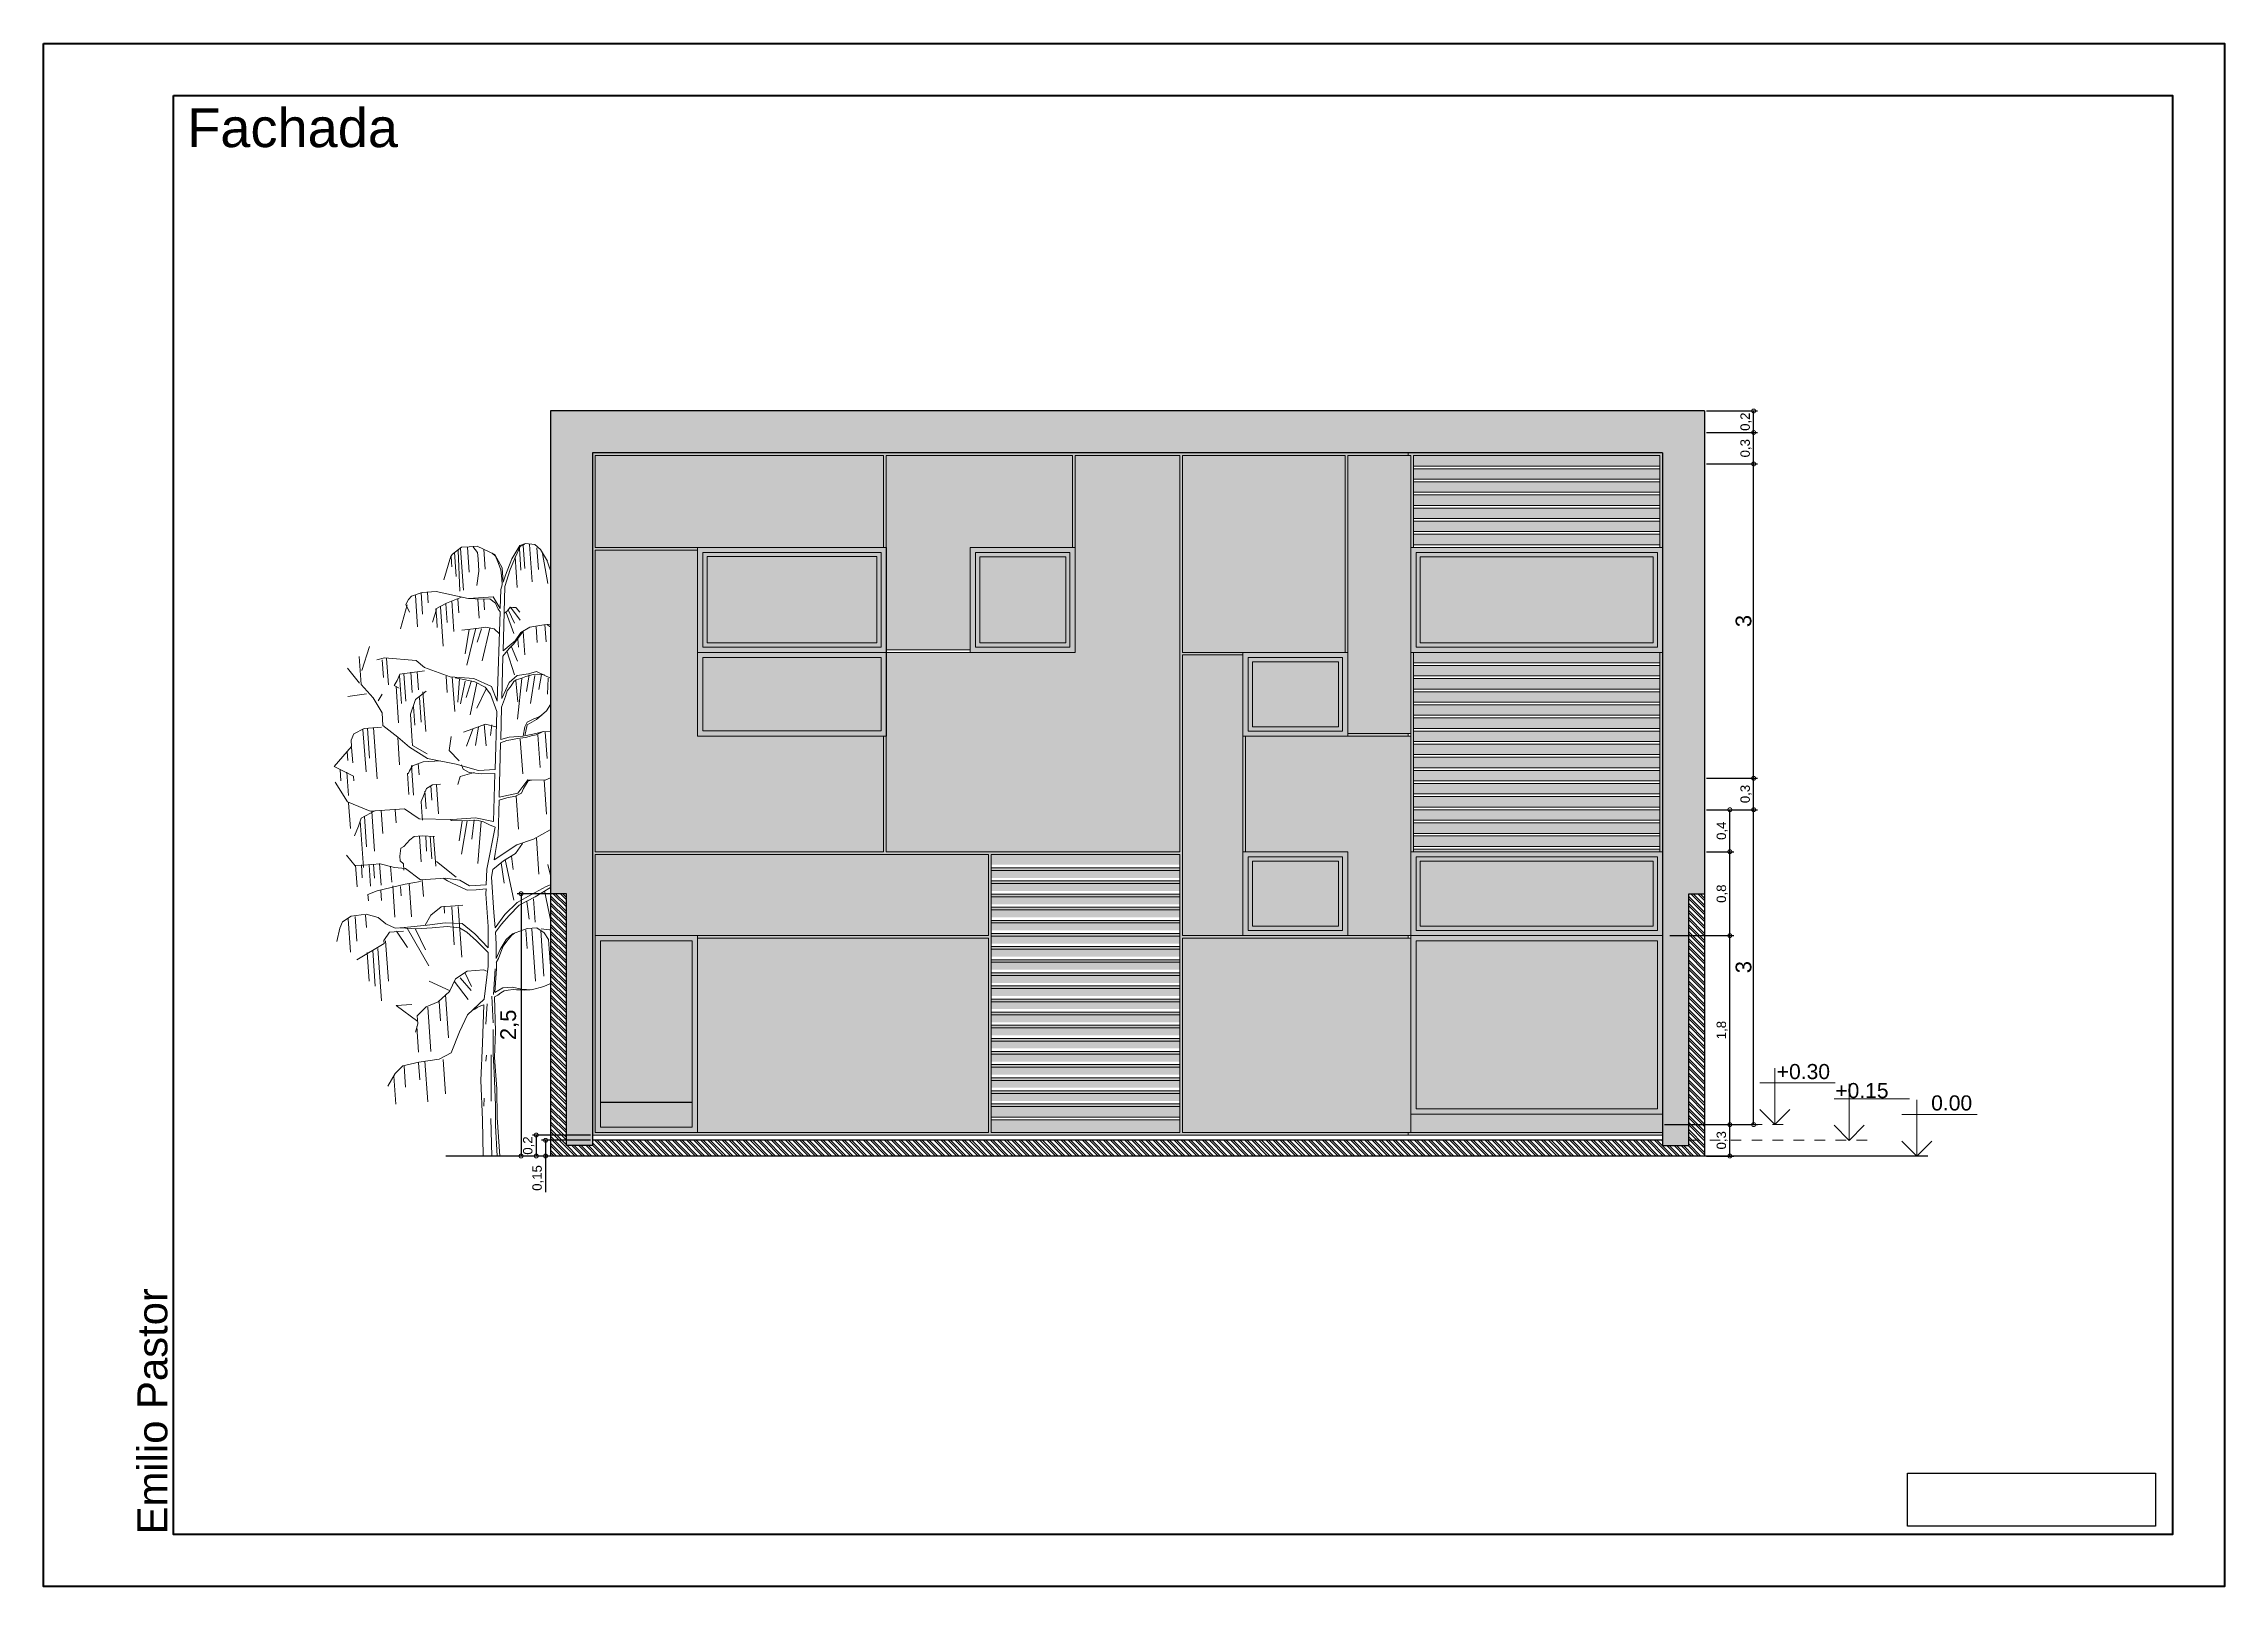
# Model space of a CAD drawing. Header units: millimetres. Extents: x 2502.5 to 2587.5, y 1451 to 1547.9.
# Drawn here: x 2524.39 to 2545.18, y 1476.21 to 1490.91 of the extents above; entities that cross this region are included whole.
import ezdxf

# ---------------------------------------------------------------- set-up
doc = ezdxf.new("R2010")
doc.units = ezdxf.units.MM
doc.linetypes.add('JIS_02_0.7', pattern=[1.35, 0.75, -0.6])
doc.linetypes.add('TRAZOS', pattern=[0.75, 0.5, -0.25])
for name, color, linetype, lineweight in [('0.09', 6, 'Continuous', 9), ('0.15', 6, 'Continuous', 15), ('02_CIVIL_EXIST', 250, 'Continuous', 30), ('03_CIVIL EXIST A DECLARAR', 6, 'Continuous', 15), ('07_CIVIL VISTAS MEDIA', 143, 'Continuous', 9), ('08_CIVIL VISTAS FINO', 253, 'Continuous', 5), ('09_CIVIL PROYECCIONES', 230, 'JIS_02_0.7', 5), ('12_HATCH', 254, 'Continuous', 5), ('12_TEXTOS', 150, 'Continuous', 20), ('13_COTAS', 8, 'Continuous', 9)]:
    doc.layers.add(name, color=color, linetype=linetype, lineweight=lineweight)
doc.layers.add('HATCH', color=251, linetype='Continuous')
doc.styles.add('PARCELA', font='arial.ttf')
doc.styles.add('Swis721 BT', font='swiss.ttf')
doc.dimstyles.new('ISO-23', dxfattribs={"dimscale": 0.03, "dimtxt": 5, "dimasz": 2.5, "dimexe": 1.25, "dimexo": 0.625, "dimtad": 1, "dimtxsty": 'Swis721 BT', "dimblk": 'DOTSMALL', "dimcen": 2.5, "dimclrt": 150, "dimadec": 0, "dimazin": 0, "dimtfac": 1, "dimtmove": 0, "dimatfit": 3, "dimfxl": 0, "dimarcsym": 0})
picture_1 = doc.add_image_def('image1.png', size_in_pixel=(2031, 433))

msp = doc.modelspace()

# ---------------------------------------------------------------- texts
at = {"layer": '12_TEXTOS', "color": 18, "insert": (2525.762, 1490.294), "char_height": 0.3696, "attachment_point": 1, "style": 'Swis721 BT'}
msp.add_mtext_dynamic_manual_height_columns('Fachada', width=11.37319, gutter_width=10, heights=[0], dxfattribs=at)
at = {"layer": '12_TEXTOS', "char_height": 0.1437, "attachment_point": 3, "style": 'PARCELA'}
for s, insert in [('+0.30', (2541.423, 1481.187)), ('+0.15', (2541.981, 1481.006))]:
    msp.add_mtext(s, dxfattribs=dict(at, insert=insert))
at = {"layer": '12_TEXTOS', "insert": (2542.778, 1480.888), "char_height": 0.1437, "width": 0.37366, "attachment_point": 3, "style": 'PARCELA'}
msp.add_mtext('0.00', dxfattribs=at)
at = {"layer": '12_TEXTOS', "color": 18, "insert": (2525.287, 1476.705), "char_height": 0.28512, "attachment_point": 1, "rotation": 90, "style": 'Swis721 BT'}
msp.add_mtext_dynamic_manual_height_columns('Emilio Pastor', width=10.15474, gutter_width=10, heights=[0], dxfattribs=at)

# ---------------------------------------------------------------- blocks, each defined once
blk = doc.blocks.new('Nivel Vistas')
at = {"layer": '0.09'}
for p, q in [((423.53, 317.062), (423.53, 317.6)), ((423.386, 317.459), (424.105, 317.459)), ((423.53, 317.062), (423.386, 317.206)), ((423.53, 317.062), (423.674, 317.206))]:
    blk.add_line(p, q, dxfattribs=at)
blk = doc.blocks.new('V4')
at = {"layer": '03_CIVIL EXIST A DECLARAR'}
h = blk.add_hatch(color=251, dxfattribs=at)
h.dxf.hatch_style = 1
h.paths.add_polyline_path([(522.859, 585.278), (525.259, 585.278), (525.259, 586.278), (522.859, 586.278)])
h.paths.add_polyline_path([(522.909, 585.328), (525.209, 585.328), (525.209, 586.228), (522.909, 586.228)], flags=16)
h = blk.add_hatch(color=251, dxfattribs=at)
h.dxf.hatch_style = 1
h.paths.add_polyline_path([(525.209, 586.228), (522.909, 586.228), (522.909, 585.328), (525.209, 585.328)])
h.paths.add_polyline_path([(522.949, 585.368), (522.949, 586.188), (525.169, 586.188), (525.169, 585.368)], flags=16)
at = {"layer": '12_HATCH'}
h = blk.add_hatch(color=143, dxfattribs=at)
h.dxf.hatch_style = 1
h.paths.add_polyline_path([(525.169, 586.188), (522.949, 586.188), (522.949, 585.368), (525.169, 585.368)])
at = {"layer": '07_CIVIL VISTAS MEDIA'}
blk.add_lwpolyline([(522.859, 586.278), (525.259, 586.278), (525.259, 585.278), (522.859, 585.278)], close=True, dxfattribs=at)
at = {"layer": '08_CIVIL VISTAS FINO'}
for points in [[(522.909, 586.228), (525.209, 586.228), (525.209, 585.328), (522.909, 585.328)], [(522.949, 586.188), (525.169, 586.188), (525.169, 585.368), (522.949, 585.368)]]:
    blk.add_lwpolyline(points, close=True, dxfattribs=at)
blk = doc.blocks.new('V6')
at = {"layer": '03_CIVIL EXIST A DECLARAR'}
h = blk.add_hatch(color=251, dxfattribs=at)
h.dxf.hatch_style = 1
h.paths.add_polyline_path([(515.109, 580.803), (516.084, 580.803), (516.084, 582.678), (515.109, 582.678)])
h.paths.add_polyline_path([(515.159, 582.628), (516.034, 582.628), (516.034, 580.853), (515.159, 580.853)], flags=16)
at = {"layer": '12_HATCH'}
h = blk.add_hatch(color=143, dxfattribs=at)
h.dxf.hatch_style = 1
h.paths.add_polyline_path([(515.159, 580.853), (516.034, 580.853), (516.034, 582.628), (515.159, 582.628)])
at = {"layer": 'HATCH'}
h = blk.add_hatch(dxfattribs=at)
h.set_pattern_fill('ANGLE', color=250)
h.set_pattern_definition([(0, (0, 0), (0, 6.985), [5.08, -1.905]), (90, (0, 0), (-6.985, 4e-16), [5.08, -1.905])])
h.paths.add_polyline_path([(515.159, 580.853), (516.034, 580.853), (516.034, 582.628), (515.159, 582.628)])
at = {"layer": '07_CIVIL VISTAS MEDIA'}
blk.add_lwpolyline([(516.084, 580.803), (515.109, 580.803), (515.109, 582.678), (516.084, 582.678)], close=True, dxfattribs=at)
at = {"layer": '08_CIVIL VISTAS FINO'}
blk.add_lwpolyline([(516.034, 580.853), (515.159, 580.853), (515.159, 582.628), (516.034, 582.628)], close=True, dxfattribs=at)
blk = doc.blocks.new('V7')
at = {"layer": '03_CIVIL EXIST A DECLARAR'}
h = blk.add_hatch(color=251, dxfattribs=at)
h.dxf.hatch_style = 1
h.paths.add_polyline_path([(517.229, 584.828), (515.429, 584.828), (515.429, 584.03), (517.229, 584.03)])
h.paths.add_polyline_path([(517.179, 584.778), (517.179, 584.08), (515.479, 584.08), (515.479, 584.778)], flags=16)
h.paths.add_polyline_path([(515.519, 584.918), (515.519, 585.74), (517.139, 585.74), (517.139, 584.918)])
h.paths.add_polyline_path([(517.179, 585.78), (515.479, 585.78), (515.479, 584.878), (517.179, 584.878)])
h.paths.add_polyline_path([(515.519, 584.918), (515.519, 585.74), (517.139, 585.74), (517.139, 584.918)])
h.paths.add_polyline_path([(515.479, 584.878), (515.479, 585.78), (517.179, 585.78), (517.179, 584.878)])
h.paths.add_polyline_path([(515.519, 584.918), (515.519, 585.74), (517.139, 585.74), (517.139, 584.918)])
h.paths.add_polyline_path([(517.229, 585.828), (515.429, 585.828), (515.429, 584.828), (517.229, 584.828)])
at = {"layer": '12_HATCH'}
h = blk.add_hatch(color=143, dxfattribs=at)
h.dxf.hatch_style = 1
h.paths.add_polyline_path([(517.139, 585.74), (515.519, 585.74), (515.519, 584.918), (517.139, 584.918)])
h = blk.add_hatch(color=143, dxfattribs=at)
h.dxf.hatch_style = 1
h.paths.add_polyline_path([(517.179, 584.778), (515.479, 584.778), (515.479, 584.08), (517.179, 584.08)])
at = {"layer": '07_CIVIL VISTAS MEDIA'}
for p, q in [((515.429, 585.828), (517.229, 585.828)), ((515.429, 585.828), (515.429, 584.03)), ((517.229, 585.828), (517.229, 584.03)), ((517.229, 584.828), (515.429, 584.828)), ((515.429, 584.03), (517.229, 584.03))]:
    blk.add_line(p, q, dxfattribs=at)
at = {"layer": '08_CIVIL VISTAS FINO'}
for points in [[(515.479, 585.78), (517.179, 585.78), (517.179, 584.878), (515.479, 584.878)], [(515.519, 585.74), (517.139, 585.74), (517.139, 584.918), (515.519, 584.918)], [(515.479, 584.778), (517.179, 584.778), (517.179, 584.08), (515.479, 584.08)]]:
    blk.add_lwpolyline(points, close=True, dxfattribs=at)
blk = doc.blocks.new('V8')
at = {"layer": '03_CIVIL EXIST A DECLARAR'}
h = blk.add_hatch(color=251, dxfattribs=at)
h.dxf.hatch_style = 1
h.paths.add_polyline_path([(522.909, 582.678), (525.209, 582.678), (525.209, 583.378), (522.909, 583.378)], flags=16)
h.paths.add_polyline_path([(522.949, 582.718), (525.169, 582.718), (525.169, 583.338), (522.949, 583.338)], flags=0)
h.paths.add_polyline_path([(522.859, 582.628), (525.259, 582.628), (525.259, 583.428), (522.859, 583.428)])
h = blk.add_hatch(color=251, dxfattribs=at)
h.dxf.hatch_style = 1
h.paths.add_polyline_path([(522.909, 582.678), (525.209, 582.678), (525.209, 583.378), (522.909, 583.378)])
h.paths.add_polyline_path([(522.949, 582.718), (525.169, 582.718), (525.169, 583.338), (522.949, 583.338)], flags=16)
h = blk.add_hatch(color=251, dxfattribs=at)
h.dxf.hatch_style = 1
h.paths.add_polyline_path([(522.859, 580.928), (525.259, 580.928), (525.259, 582.628), (522.859, 582.628)])
h.paths.add_polyline_path([(522.909, 580.978), (525.209, 580.978), (525.209, 582.578), (522.909, 582.578)], flags=16)
at = {"layer": '12_HATCH'}
h = blk.add_hatch(color=143, dxfattribs=at)
h.dxf.hatch_style = 1
h.paths.add_polyline_path([(522.949, 582.718), (525.169, 582.718), (525.169, 583.338), (522.949, 583.338)])
h = blk.add_hatch(color=143, dxfattribs=at)
h.dxf.hatch_style = 1
h.paths.add_polyline_path([(522.909, 582.578), (522.909, 580.978), (525.209, 580.978), (525.209, 582.578)])
at = {"layer": '07_CIVIL VISTAS MEDIA'}
blk.add_line((522.859, 582.628), (525.259, 582.628), dxfattribs=at)
for points in [[(522.859, 583.428), (525.259, 583.428), (525.259, 580.928), (522.859, 580.928)], [(522.859, 583.428), (525.259, 583.428), (525.259, 582.628), (522.859, 582.628)]]:
    blk.add_lwpolyline(points, close=True, dxfattribs=at)
at = {"layer": '08_CIVIL VISTAS FINO'}
for points in [[(522.909, 583.378), (525.209, 583.378), (525.209, 582.678), (522.909, 582.678)], [(522.949, 583.338), (525.169, 583.338), (525.169, 582.718), (522.949, 582.718)], [(522.909, 582.578), (525.209, 582.578), (525.209, 580.978), (522.909, 580.978)]]:
    blk.add_lwpolyline(points, close=True, dxfattribs=at)
blk = doc.blocks.new('v23')
at = {"layer": '03_CIVIL EXIST A DECLARAR'}
h = blk.add_hatch(color=251, dxfattribs=at)
h.dxf.hatch_style = 1
h.paths.add_polyline_path([(534.77, 583.76), (534.77, 584.56), (533.77, 584.56), (533.77, 583.76)])
h.paths.add_polyline_path([(533.82, 583.81), (533.82, 584.51), (534.72, 584.51), (534.72, 583.81)], flags=16)
h.paths.add_polyline_path([(533.86, 583.85), (533.86, 584.47), (534.68, 584.47), (534.68, 583.85)], flags=0)
h = blk.add_hatch(color=251, dxfattribs=at)
h.dxf.hatch_style = 1
h.paths.add_polyline_path([(534.72, 583.81), (534.72, 584.51), (533.82, 584.51), (533.82, 583.81)])
h.paths.add_polyline_path([(533.86, 583.85), (533.86, 584.47), (534.68, 584.47), (534.68, 583.85)], flags=16)
at = {"layer": '12_HATCH'}
h = blk.add_hatch(color=2, dxfattribs=at)
h.dxf.hatch_style = 1
h.paths.add_polyline_path([(533.86, 583.85), (534.68, 583.85), (534.68, 584.47), (533.86, 584.47)])
at = {"layer": '07_CIVIL VISTAS MEDIA'}
blk.add_lwpolyline([(533.77, 584.56), (534.77, 584.56), (534.77, 583.76), (533.77, 583.76)], close=True, dxfattribs=at)
at = {"layer": '08_CIVIL VISTAS FINO'}
for points in [[(533.82, 584.51), (534.72, 584.51), (534.72, 583.81), (533.82, 583.81)], [(533.86, 584.47), (534.68, 584.47), (534.68, 583.85), (533.86, 583.85)]]:
    blk.add_lwpolyline(points, close=True, dxfattribs=at)
blk = doc.blocks.new('V5')
at = {"layer": '03_CIVIL EXIST A DECLARAR'}
h = blk.add_hatch(color=251, dxfattribs=at)
h.dxf.hatch_style = 1
h.paths.add_polyline_path([(519.709, 585.303), (519.709, 586.303), (518.709, 586.303), (518.709, 585.303)])
h.paths.add_polyline_path([(518.759, 585.353), (518.759, 586.253), (519.659, 586.253), (519.659, 585.353)], flags=16)
h.paths.add_polyline_path([(518.799, 585.393), (518.799, 586.213), (519.619, 586.213), (519.619, 585.393)], flags=0)
h = blk.add_hatch(color=251, dxfattribs=at)
h.dxf.hatch_style = 1
h.paths.add_polyline_path([(519.659, 585.353), (519.659, 586.253), (518.759, 586.253), (518.759, 585.353)])
h.paths.add_polyline_path([(518.799, 585.393), (518.799, 586.213), (519.619, 586.213), (519.619, 585.393)], flags=16)
at = {"layer": '12_HATCH'}
h = blk.add_hatch(color=143, dxfattribs=at)
h.dxf.hatch_style = 1
h.paths.add_polyline_path([(519.619, 585.393), (519.619, 586.213), (518.799, 586.213), (518.799, 585.393)])
at = {"layer": '07_CIVIL VISTAS MEDIA'}
blk.add_lwpolyline([(518.709, 586.303), (519.709, 586.303), (519.709, 585.303), (518.709, 585.303)], close=True, dxfattribs=at)
at = {"layer": '08_CIVIL VISTAS FINO'}
for points in [[(518.759, 586.253), (519.659, 586.253), (519.659, 585.353), (518.759, 585.353)], [(518.799, 586.213), (519.619, 586.213), (519.619, 585.393), (518.799, 585.393)]]:
    blk.add_lwpolyline(points, close=True, dxfattribs=at)
blk = doc.blocks.new('_DotSmall')
at = {"color": 0, "linetype": 'ByBlock', "const_width": 0.5}
blk.add_lwpolyline([(-0.0625, 0, 1), (0.0625, 0, 1)], format="xyb", close=True, dxfattribs=at)
blk = doc.blocks.new('*D309')
at = {"layer": '13_COTAS', "color": 0, "lineweight": -2}
for p, q in [((2539.845, 1480.609), (2540.506, 1480.609)), ((2540.468, 1480.31), (2540.468, 1480.609)), ((2540.245, 1480.31), (2540.506, 1480.31))]:
    blk.add_line(p, q, dxfattribs=at)
at = {"layer": 'Defpoints', "color": 0}
for p in [(2539.826, 1480.609), (2540.468, 1480.609), (2540.226, 1480.31)]:
    blk.add_point(p, dxfattribs=at)
at = {"layer": '13_COTAS', "color": 0, "lineweight": -2, "xscale": 0.075, "yscale": 0.075, "zscale": 0.075}
for p, rotation in [((2540.468, 1480.609), 90), ((2540.468, 1480.31), 270)]:
    blk.add_blockref('_DotSmall', p, dxfattribs=dict(at, rotation=rotation))
at = {"layer": '13_COTAS', "color": 150, "insert": (2540.395, 1480.46), "char_height": 0.09, "attachment_point": 5, "rotation": 90, "style": 'Swis721 BT'}
blk.add_mtext('0,3', dxfattribs=at)
blk = doc.blocks.new('*D310')
at = {"layer": '13_COTAS', "color": 0, "lineweight": -2}
for p, q in [((2540.245, 1483.61), (2540.732, 1483.61)), ((2540.695, 1480.609), (2540.695, 1483.61)), ((2540.46, 1480.609), (2540.732, 1480.609))]:
    blk.add_line(p, q, dxfattribs=at)
at = {"layer": 'Defpoints', "color": 0}
for p in [(2540.226, 1483.61), (2540.695, 1483.61), (2540.441, 1480.609)]:
    blk.add_point(p, dxfattribs=at)
at = {"layer": '13_COTAS', "color": 0, "lineweight": -2, "xscale": 0.075, "yscale": 0.075, "zscale": 0.075}
for p, rotation in [((2540.695, 1483.61), 90), ((2540.695, 1480.609), 270)]:
    blk.add_blockref('_DotSmall', p, dxfattribs=dict(at, rotation=rotation))
at = {"layer": '13_COTAS', "color": 150, "insert": (2540.599, 1482.11), "char_height": 0.15, "attachment_point": 5, "rotation": 90, "style": 'Swis721 BT'}
blk.add_mtext('3', dxfattribs=at)
blk = doc.blocks.new('*D311')
at = {"layer": '13_COTAS', "color": 0, "lineweight": -2}
for p, q in [((2539.896, 1482.41), (2540.506, 1482.41)), ((2540.468, 1480.609), (2540.468, 1482.41)), ((2540.296, 1480.609), (2540.506, 1480.609))]:
    blk.add_line(p, q, dxfattribs=at)
at = {"layer": 'Defpoints', "color": 0}
for p in [(2539.877, 1482.41), (2540.468, 1482.41), (2540.277, 1480.609)]:
    blk.add_point(p, dxfattribs=at)
at = {"layer": '13_COTAS', "color": 0, "lineweight": -2, "xscale": 0.075, "yscale": 0.075, "zscale": 0.075}
for p, rotation in [((2540.468, 1482.41), 90), ((2540.468, 1480.609), 270)]:
    blk.add_blockref('_DotSmall', p, dxfattribs=dict(at, rotation=rotation))
at = {"layer": '13_COTAS', "color": 150, "insert": (2540.395, 1481.51), "char_height": 0.09, "attachment_point": 5, "rotation": 90, "style": 'Swis721 BT'}
blk.add_mtext('1,8', dxfattribs=at)
blk = doc.blocks.new('*D312')
at = {"layer": '13_COTAS', "color": 0, "lineweight": -2}
for p, q in [((2529.357, 1482.81), (2528.907, 1482.81)), ((2528.944, 1482.81), (2528.944, 1480.31)), ((2529.207, 1480.31), (2528.907, 1480.31))]:
    blk.add_line(p, q, dxfattribs=at)
at = {"layer": 'Defpoints', "color": 0}
for p in [(2529.376, 1482.81), (2528.944, 1480.31), (2529.226, 1480.31)]:
    blk.add_point(p, dxfattribs=at)
at = {"layer": '13_COTAS', "color": 0, "lineweight": -2, "xscale": 0.075, "yscale": 0.075, "zscale": 0.075}
for p, rotation in [((2528.944, 1482.81), 90), ((2528.944, 1480.31), 270)]:
    blk.add_blockref('_DotSmall', p, dxfattribs=dict(at, rotation=rotation))
at = {"layer": '13_COTAS', "color": 150, "insert": (2528.835, 1481.56), "char_height": 0.15, "attachment_point": 5, "rotation": 90, "style": 'Swis721 BT'}
blk.add_mtext('2,5', dxfattribs=at)
blk = doc.blocks.new('*D313')
at = {"layer": '13_COTAS', "color": 0, "lineweight": -2}
for p, q in [((2540.245, 1483.21), (2540.506, 1483.21)), ((2540.468, 1482.41), (2540.468, 1483.21)), ((2540.35, 1482.41), (2540.506, 1482.41))]:
    blk.add_line(p, q, dxfattribs=at)
at = {"layer": 'Defpoints', "color": 0}
for p in [(2540.226, 1483.21), (2540.468, 1483.21), (2540.331, 1482.41)]:
    blk.add_point(p, dxfattribs=at)
at = {"layer": '13_COTAS', "color": 0, "lineweight": -2, "xscale": 0.075, "yscale": 0.075, "zscale": 0.075}
for p, rotation in [((2540.468, 1483.21), 90), ((2540.468, 1482.41), 270)]:
    blk.add_blockref('_DotSmall', p, dxfattribs=dict(at, rotation=rotation))
at = {"layer": '13_COTAS', "color": 150, "insert": (2540.395, 1482.81), "char_height": 0.09, "attachment_point": 5, "rotation": 90, "style": 'Swis721 BT'}
blk.add_mtext('0,8', dxfattribs=at)
blk = doc.blocks.new('*D314')
at = {"layer": '13_COTAS', "color": 0, "lineweight": -2}
for p, q in [((2529.607, 1480.46), (2529.14, 1480.46)), ((2529.178, 1480.46), (2529.178, 1480.31)), ((2529.607, 1480.31), (2529.14, 1480.31)), ((2529.178, 1480.31), (2529.178, 1479.966))]:
    blk.add_line(p, q, dxfattribs=at)
at = {"layer": 'Defpoints', "color": 0}
for p in [(2529.626, 1480.46), (2529.178, 1480.31), (2529.626, 1480.31)]:
    blk.add_point(p, dxfattribs=at)
at = {"layer": '13_COTAS', "color": 0, "lineweight": -2, "xscale": 0.075, "yscale": 0.075, "zscale": 0.075}
for p, rotation in [((2529.178, 1480.46), 90), ((2529.178, 1480.31), 270)]:
    blk.add_blockref('_DotSmall', p, dxfattribs=dict(at, rotation=rotation))
at = {"layer": '13_COTAS', "color": 150, "insert": (2529.105, 1480.101), "char_height": 0.09, "attachment_point": 5, "rotation": 90, "style": 'Swis721 BT'}
blk.add_mtext('0,15', dxfattribs=at)
blk = doc.blocks.new('*D315')
at = {"layer": '13_COTAS', "color": 0, "lineweight": -2}
for p, q in [((2529.607, 1480.51), (2529.052, 1480.51)), ((2529.089, 1480.51), (2529.089, 1480.31)), ((2529.607, 1480.31), (2529.052, 1480.31))]:
    blk.add_line(p, q, dxfattribs=at)
at = {"layer": 'Defpoints', "color": 0}
for p in [(2529.626, 1480.51), (2529.089, 1480.31), (2529.626, 1480.31)]:
    blk.add_point(p, dxfattribs=at)
at = {"layer": '13_COTAS', "color": 0, "lineweight": -2, "xscale": 0.075, "yscale": 0.075, "zscale": 0.075}
for p, rotation in [((2529.089, 1480.51), 90), ((2529.089, 1480.31), 270)]:
    blk.add_blockref('_DotSmall', p, dxfattribs=dict(at, rotation=rotation))
at = {"layer": '13_COTAS', "color": 150, "insert": (2529.016, 1480.41), "char_height": 0.09, "attachment_point": 5, "rotation": 90, "style": 'Swis721 BT'}
blk.add_mtext('0,2', dxfattribs=at)
blk = doc.blocks.new('*D316')
at = {"layer": '13_COTAS', "color": 0, "lineweight": -2}
for p, q in [((2540.695, 1483.61), (2540.695, 1483.91)), ((2540.709, 1483.91), (2540.732, 1483.91)), ((2540.714, 1483.61), (2540.732, 1483.61))]:
    blk.add_line(p, q, dxfattribs=at)
at = {"layer": 'Defpoints', "color": 0}
for p in [(2540.69, 1483.91), (2540.695, 1483.91), (2540.695, 1483.61)]:
    blk.add_point(p, dxfattribs=at)
at = {"layer": '13_COTAS', "color": 0, "lineweight": -2, "xscale": 0.075, "yscale": 0.075, "zscale": 0.075}
for p, rotation in [((2540.695, 1483.91), 90), ((2540.695, 1483.61), 270)]:
    blk.add_blockref('_DotSmall', p, dxfattribs=dict(at, rotation=rotation))
at = {"layer": '13_COTAS', "color": 150, "insert": (2540.622, 1483.76), "char_height": 0.09, "attachment_point": 5, "rotation": 90, "style": 'Swis721 BT'}
blk.add_mtext('0,3', dxfattribs=at)
blk = doc.blocks.new('*D317')
at = {"layer": '13_COTAS', "color": 0, "lineweight": -2}
for p, q in [((2540.245, 1486.905), (2540.732, 1486.905)), ((2540.695, 1483.91), (2540.695, 1486.905)), ((2540.245, 1483.91), (2540.732, 1483.91))]:
    blk.add_line(p, q, dxfattribs=at)
at = {"layer": 'Defpoints', "color": 0}
for p in [(2540.226, 1486.905), (2540.695, 1486.905), (2540.226, 1483.91)]:
    blk.add_point(p, dxfattribs=at)
at = {"layer": '13_COTAS', "color": 0, "lineweight": -2, "xscale": 0.075, "yscale": 0.075, "zscale": 0.075}
for p, rotation in [((2540.695, 1486.905), 90), ((2540.695, 1483.91), 270)]:
    blk.add_blockref('_DotSmall', p, dxfattribs=dict(at, rotation=rotation))
at = {"layer": '13_COTAS', "color": 150, "insert": (2540.599, 1485.408), "char_height": 0.15, "attachment_point": 5, "rotation": 90, "style": 'Swis721 BT'}
blk.add_mtext('3', dxfattribs=at)
blk = doc.blocks.new('*D318')
at = {"layer": '13_COTAS', "color": 0, "lineweight": -2}
for p, q in [((2540.245, 1487.205), (2540.732, 1487.205)), ((2540.695, 1486.905), (2540.695, 1487.205)), ((2540.245, 1486.905), (2540.732, 1486.905))]:
    blk.add_line(p, q, dxfattribs=at)
at = {"layer": 'Defpoints', "color": 0}
for p in [(2540.226, 1487.205), (2540.695, 1487.205), (2540.226, 1486.905)]:
    blk.add_point(p, dxfattribs=at)
at = {"layer": '13_COTAS', "color": 0, "lineweight": -2, "xscale": 0.075, "yscale": 0.075, "zscale": 0.075}
for p, rotation in [((2540.695, 1487.205), 90), ((2540.695, 1486.905), 270)]:
    blk.add_blockref('_DotSmall', p, dxfattribs=dict(at, rotation=rotation))
at = {"layer": '13_COTAS', "color": 150, "insert": (2540.622, 1487.055), "char_height": 0.09, "attachment_point": 5, "rotation": 90, "style": 'Swis721 BT'}
blk.add_mtext('0,3', dxfattribs=at)
blk = doc.blocks.new('*D319')
at = {"layer": '13_COTAS', "color": 0, "lineweight": -2}
for p, q in [((2540.245, 1487.41), (2540.732, 1487.41)), ((2540.695, 1487.205), (2540.695, 1487.41)), ((2540.714, 1487.205), (2540.732, 1487.205))]:
    blk.add_line(p, q, dxfattribs=at)
at = {"layer": 'Defpoints', "color": 0}
for p in [(2540.226, 1487.41), (2540.695, 1487.41), (2540.695, 1487.205)]:
    blk.add_point(p, dxfattribs=at)
at = {"layer": '13_COTAS', "color": 0, "lineweight": -2, "xscale": 0.075, "yscale": 0.075, "zscale": 0.075}
for p, rotation in [((2540.695, 1487.41), 90), ((2540.695, 1487.205), 270)]:
    blk.add_blockref('_DotSmall', p, dxfattribs=dict(at, rotation=rotation))
at = {"layer": '13_COTAS', "color": 150, "insert": (2540.622, 1487.308), "char_height": 0.09, "attachment_point": 5, "rotation": 90, "style": 'Swis721 BT'}
blk.add_mtext('0,2', dxfattribs=at)
blk = doc.blocks.new('*D320')
at = {"layer": '13_COTAS', "color": 0, "lineweight": -2}
for p, q in [((2540.468, 1483.21), (2540.468, 1483.61)), ((2540.482, 1483.61), (2540.506, 1483.61)), ((2540.482, 1483.21), (2540.506, 1483.21))]:
    blk.add_line(p, q, dxfattribs=at)
at = {"layer": 'Defpoints', "color": 0}
for p in [(2540.463, 1483.61), (2540.468, 1483.61), (2540.463, 1483.21)]:
    blk.add_point(p, dxfattribs=at)
at = {"layer": '13_COTAS', "color": 0, "lineweight": -2, "xscale": 0.075, "yscale": 0.075, "zscale": 0.075}
for p, rotation in [((2540.468, 1483.61), 90), ((2540.468, 1483.21), 270)]:
    blk.add_blockref('_DotSmall', p, dxfattribs=dict(at, rotation=rotation))
at = {"layer": '13_COTAS', "color": 150, "insert": (2540.395, 1483.41), "char_height": 0.09, "attachment_point": 5, "rotation": 90, "style": 'Swis721 BT'}
blk.add_mtext('0,4', dxfattribs=at)

# ---------------------------------------------------------------- dimensions: what is measured, and where the dimension line sits
at = {"layer": '13_COTAS'}
for base, p1, p2, override, picture, middle in [((2540.6949, 1487.4099), (2540.6949, 1487.2053), (2540.2262, 1487.4099), {"dimtxt": 3, "dimfxl": 100}, '*D319', (2540.6219, 1487.3076)), ((2540.6949, 1486.9052), (2540.2262, 1483.9099), (2540.2262, 1486.9052), {"dimfxl": 100}, '*D317', (2540.5991, 1485.4075)), ((2540.695, 1483.61), (2540.441, 1480.609), (2540.226, 1483.61), {"dimfxl": 100}, '*D310', (2540.599, 1482.11)), ((2540.468, 1483.61), (2540.463, 1483.21), (2540.463, 1483.61), {"dimtxt": 3, "dimfxl": 100}, '*D320', (2540.395, 1483.41)), ((2540.468, 1483.21), (2540.331, 1482.41), (2540.226, 1483.21), {"dimtxt": 3, "dimfxl": 100}, '*D313', (2540.395, 1482.81)), ((2528.944, 1480.31), (2529.376, 1482.81), (2529.226, 1480.31), {"dimfxl": 100}, '*D312', (2528.835, 1481.56)), ((2540.468, 1482.41), (2540.277, 1480.609), (2539.877, 1482.41), {"dimtxt": 3, "dimfxl": 100}, '*D311', (2540.395, 1481.51)), ((2529.089, 1480.31), (2529.626, 1480.51), (2529.626, 1480.31), {"dimtxt": 3, "dimfxl": 100}, '*D315', (2529.016, 1480.41)), ((2529.178, 1480.31), (2529.626, 1480.46), (2529.626, 1480.31), {"dimtxt": 3, "dimfxl": 100}, '*D314', (2529.105, 1480.101))]:
    dim = msp.add_linear_dim(base=base, p1=p1, p2=p2, angle=90, dimstyle='ISO-23', override=override, dxfattribs=at)
    dim.commit()
    dim.dimension.update_dxf_attribs({"geometry": picture, "text_midpoint": middle})
for base, p1, p2, picture, middle in [((2540.695, 1487.205), (2540.226, 1486.905), (2540.226, 1487.205), '*D318', (2540.695, 1487.055)), ((2540.695, 1483.91), (2540.695, 1483.61), (2540.69, 1483.91), '*D316', (2540.695, 1483.76)), ((2540.468, 1480.609), (2540.226, 1480.31), (2539.826, 1480.609), '*D309', (2540.468, 1480.46))]:
    dim = msp.add_linear_dim(base=base, p1=p1, p2=p2, angle=90, dimstyle='ISO-23', override={"dimtxt": 3, "dimfxl": 100}, dxfattribs=at)
    dim.commit()
    dim.dimension.update_dxf_attribs({"geometry": picture, "text_midpoint": middle, "dimtype": 160})

# ---------------------------------------------------------------- hatches: boundary and pattern name
at = {"layer": '0.09'}
h = msp.add_hatch(dxfattribs=at)
h.set_pattern_fill('ANSI32', color=18, scale=0.005, angle=-90)
h.set_pattern_definition([(315, (-0.432576, 29.660406), (0.03367596045, 0.03367596045), []), (315, (-0.432576, 29.637955), (0.03367596045, 0.03367596045), [])])
h.paths.add_polyline_path([(2529.226, 1480.31), (2540.226, 1480.31), (2540.226, 1482.81), (2540.076, 1482.81), (2540.076, 1480.41), (2539.826, 1480.41), (2539.826, 1480.46), (2529.626, 1480.46), (2529.626, 1480.41), (2529.376, 1480.41), (2529.376, 1482.81), (2529.226, 1482.81)])
at = {"layer": '03_CIVIL EXIST A DECLARAR'}
h = msp.add_hatch(color=251, dxfattribs=at)
h.dxf.hatch_style = 1
h.paths.add_polyline_path([(2535.826, 1484.31), (2536.826, 1484.31), (2536.826, 1485.11), (2535.826, 1485.11)])
h.paths.add_polyline_path([(2535.876, 1484.36), (2535.876, 1485.06), (2536.776, 1485.06), (2536.776, 1484.36)], flags=16)
h.paths.add_polyline_path([(2535.916, 1484.4), (2535.916, 1485.02), (2536.736, 1485.02), (2536.736, 1484.4)], flags=0)
h = msp.add_hatch(color=251, dxfattribs=at)
h.dxf.hatch_style = 1
h.paths.add_polyline_path([(2535.876, 1484.36), (2536.776, 1484.36), (2536.776, 1485.06), (2535.876, 1485.06)])
h.paths.add_polyline_path([(2535.916, 1484.4), (2536.736, 1484.4), (2536.736, 1485.02), (2535.916, 1485.02)], flags=16)
at = {"layer": '12_HATCH'}
h = msp.add_hatch(color=30, dxfattribs=at)
h.dxf.hatch_style = 1
h.paths.add_polyline_path([(2535.916, 1484.4), (2536.736, 1484.4), (2536.736, 1485.02), (2535.916, 1485.02)])
at = {"layer": '13_COTAS'}
h = msp.add_hatch(color=250, dxfattribs=at)
h.dxf.hatch_style = 1
h.paths.add_polyline_path([(2533.226, 1485.135), (2532.426, 1485.135), (2532.426, 1485.11), (2533.226, 1485.11)], flags=0)
h.paths.add_polyline_path([(2537.401, 1484.335), (2536.826, 1484.335), (2536.826, 1484.31), (2537.401, 1484.31)], flags=17)
h.paths.add_polyline_path([(2535.851, 1484.31), (2535.826, 1484.31), (2535.826, 1483.21), (2535.851, 1483.21)], flags=17)
h.paths.add_polyline_path([(2537.451, 1485.11), (2537.426, 1485.11), (2537.426, 1484.335), (2537.426, 1484.31), (2537.426, 1483.21), (2537.451, 1483.21)])
h.paths.add_polyline_path([(2539.826, 1485.11), (2539.801, 1485.11), (2539.801, 1483.21), (2539.826, 1483.21)])
h.paths.add_polyline_path([(2539.826, 1480.535), (2537.426, 1480.535), (2537.401, 1480.535), (2537.401, 1480.51), (2539.826, 1480.51)])
h.paths.add_polyline_path([(2539.826, 1487.01), (2537.401, 1487.01), (2537.401, 1486.985), (2537.426, 1486.985), (2537.426, 1486.11), (2537.451, 1486.11), (2537.451, 1486.985), (2539.801, 1486.985), (2539.801, 1486.11), (2539.826, 1486.11)])
h.paths.add_polyline_path([(2537.401, 1487.01), (2529.626, 1487.01), (2529.626, 1480.51), (2535.226, 1480.51), (2537.401, 1480.51), (2537.401, 1480.535), (2535.251, 1480.535), (2535.251, 1482.385), (2537.401, 1482.385), (2537.401, 1482.41), (2535.826, 1482.41), (2535.251, 1482.41), (2535.251, 1483.21), (2535.251, 1485.085), (2535.826, 1485.085), (2535.826, 1485.11), (2535.251, 1485.11), (2535.251, 1486.985), (2536.801, 1486.985), (2536.801, 1485.11), (2536.826, 1485.11), (2536.826, 1486.985), (2537.401, 1486.985)])
h.paths.add_polyline_path([(2534.201, 1486.985), (2534.201, 1486.11), (2534.226, 1486.11), (2534.226, 1486.985), (2535.226, 1486.985), (2535.226, 1483.21), (2532.426, 1483.21), (2532.426, 1484.31), (2532.401, 1484.31), (2532.401, 1483.21), (2529.651, 1483.21), (2529.651, 1486.085), (2530.626, 1486.085), (2530.626, 1486.11), (2529.651, 1486.11), (2529.651, 1486.985), (2532.401, 1486.985), (2532.401, 1486.11), (2532.426, 1486.11), (2532.426, 1486.985)], flags=16)
h.paths.add_polyline_path([(2533.226, 1485.135), (2532.426, 1485.135), (2532.426, 1485.11), (2533.226, 1485.11)], flags=0)
h.paths.add_polyline_path([(2534.226, 1485.11), (2534.226, 1486.11), (2533.226, 1486.11), (2533.226, 1485.11)], flags=0)
h.paths.add_polyline_path([(2534.176, 1486.06), (2534.176, 1485.16), (2533.276, 1485.16), (2533.276, 1486.06)], flags=0)
h.paths.add_polyline_path([(2534.136, 1486.02), (2534.136, 1485.2), (2533.316, 1485.2), (2533.316, 1486.02)], flags=0)
h.paths.add_polyline_path([(2532.426, 1486.11), (2532.426, 1484.312), (2530.626, 1484.312), (2530.626, 1486.11)], flags=0)
h.paths.add_polyline_path([(2532.376, 1486.062), (2532.376, 1485.16), (2530.676, 1485.16), (2530.676, 1486.062)], flags=0)
h.paths.add_polyline_path([(2532.336, 1486.022), (2532.336, 1485.2), (2530.716, 1485.2), (2530.716, 1486.022)], flags=0)
h.paths.add_polyline_path([(2532.376, 1485.06), (2532.376, 1484.362), (2530.676, 1484.362), (2530.676, 1485.06)], flags=0)
h.paths.add_polyline_path([(2535.226, 1483.185), (2535.226, 1482.41), (2535.226, 1480.535), (2533.426, 1480.535), (2533.426, 1482.41), (2533.426, 1483.185)], flags=16)
h.paths.add_polyline_path([(2533.401, 1483.185), (2533.401, 1482.41), (2530.626, 1482.41), (2530.626, 1482.385), (2533.401, 1482.385), (2533.401, 1480.535), (2529.651, 1480.535), (2529.651, 1482.41), (2529.651, 1483.185)], flags=16)
h.paths.add_polyline_path([(2530.576, 1482.36), (2530.576, 1480.585), (2529.701, 1480.585), (2529.701, 1482.36)], flags=0)
at = {"layer": 'HATCH'}
h = msp.add_hatch(color=37, dxfattribs=at)
h.dxf.hatch_style = 1
h.paths.add_polyline_path([(2529.626, 1487.01), (2539.826, 1487.01), (2539.826, 1480.41), (2540.076, 1480.41), (2540.076, 1482.81), (2540.226, 1482.81), (2540.226, 1487.41), (2529.226, 1487.41), (2529.226, 1482.81), (2529.376, 1482.81), (2529.376, 1480.41), (2529.626, 1480.41)])
h = msp.add_hatch(color=254, dxfattribs=at)
h.dxf.hatch_style = 1
h.paths.add_polyline_path([(2539.826, 1480.535), (2539.826, 1480.71), (2537.426, 1480.71), (2537.426, 1480.535)])
h.paths.add_polyline_path([(2529.651, 1486.11), (2530.626, 1486.11), (2532.401, 1486.11), (2532.401, 1486.985), (2529.651, 1486.985)])
h.paths.add_polyline_path([(2532.426, 1486.985), (2532.426, 1486.11), (2532.426, 1485.135), (2533.226, 1485.135), (2533.226, 1486.11), (2534.201, 1486.11), (2534.201, 1486.985)], flags=17)
h.paths.add_polyline_path([(2533.401, 1483.185), (2529.651, 1483.185), (2529.651, 1482.41), (2533.401, 1482.41)])
h.paths.add_polyline_path([(2529.651, 1483.21), (2532.401, 1483.21), (2532.401, 1484.31), (2530.626, 1484.31), (2530.626, 1486.085), (2529.651, 1486.085)])
h.paths.add_polyline_path([(2532.426, 1484.31), (2532.426, 1483.21), (2535.226, 1483.21), (2535.226, 1486.985), (2534.226, 1486.985), (2534.226, 1486.11), (2534.226, 1485.11), (2533.226, 1485.11), (2532.426, 1485.11)])
h.paths.add_polyline_path([(2536.826, 1485.11), (2536.826, 1484.335), (2537.426, 1484.335), (2537.426, 1485.11), (2537.426, 1486.11), (2537.426, 1486.985), (2536.826, 1486.985)])
h.paths.add_polyline_path([(2535.826, 1485.11), (2536.801, 1485.11), (2536.801, 1486.985), (2535.251, 1486.985), (2535.251, 1485.11)])
h.paths.add_polyline_path([(2536.826, 1484.31), (2535.851, 1484.31), (2535.851, 1483.21), (2536.826, 1483.21), (2536.826, 1482.41), (2537.426, 1482.41), (2537.426, 1483.21), (2537.426, 1484.31)])
h.paths.add_polyline_path([(2535.826, 1483.21), (2535.826, 1485.085), (2535.251, 1485.085), (2535.251, 1483.21), (2535.251, 1482.41), (2535.826, 1482.41)])
h.paths.add_polyline_path([(2537.426, 1482.385), (2535.251, 1482.385), (2535.251, 1480.535), (2537.426, 1480.535)])
h.paths.add_polyline_path([(2533.401, 1482.385), (2530.626, 1482.385), (2530.626, 1480.535), (2533.401, 1480.535)])
h = msp.add_hatch(color=253, dxfattribs=at)
h.dxf.hatch_style = 1
h.paths.add_polyline_path([(2539.801, 1483.235), (2537.451, 1483.235), (2537.451, 1483.21), (2539.801, 1483.21)])
h.paths.add_polyline_path([(2539.801, 1483.36), (2537.451, 1483.36), (2537.451, 1483.26), (2539.801, 1483.26)])
h.paths.add_polyline_path([(2539.801, 1483.485), (2537.451, 1483.485), (2537.451, 1483.385), (2539.801, 1483.385)])
h.paths.add_polyline_path([(2539.801, 1483.61), (2537.451, 1483.61), (2537.451, 1483.51), (2539.801, 1483.51)])
h.paths.add_polyline_path([(2539.801, 1483.735), (2537.451, 1483.735), (2537.451, 1483.635), (2539.801, 1483.635)])
h.paths.add_polyline_path([(2539.801, 1483.86), (2537.451, 1483.86), (2537.451, 1483.76), (2539.801, 1483.76)])
h.paths.add_polyline_path([(2539.801, 1483.985), (2537.451, 1483.985), (2537.451, 1483.885), (2539.801, 1483.885)])
h.paths.add_polyline_path([(2539.801, 1484.11), (2537.451, 1484.11), (2537.451, 1484.01), (2539.801, 1484.01)])
h.paths.add_polyline_path([(2539.801, 1484.235), (2537.451, 1484.235), (2537.451, 1484.135), (2539.801, 1484.135)])
h.paths.add_polyline_path([(2539.801, 1484.36), (2537.451, 1484.36), (2537.451, 1484.26), (2539.801, 1484.26)])
h.paths.add_polyline_path([(2539.801, 1484.485), (2537.451, 1484.485), (2537.451, 1484.385), (2539.801, 1484.385)])
h.paths.add_polyline_path([(2539.801, 1484.61), (2537.451, 1484.61), (2537.451, 1484.51), (2539.801, 1484.51)])
h.paths.add_polyline_path([(2539.801, 1484.735), (2537.451, 1484.735), (2537.451, 1484.635), (2539.801, 1484.635)])
h.paths.add_polyline_path([(2539.801, 1484.86), (2537.451, 1484.86), (2537.451, 1484.76), (2539.801, 1484.76)])
h.paths.add_polyline_path([(2539.801, 1484.985), (2537.451, 1484.985), (2537.451, 1484.885), (2539.801, 1484.885)])
h.paths.add_polyline_path([(2539.801, 1485.11), (2537.451, 1485.11), (2537.451, 1485.01), (2539.801, 1485.01)])
h.paths.add_polyline_path([(2539.801, 1486.36), (2537.451, 1486.36), (2537.451, 1486.26), (2539.801, 1486.26)])
h.paths.add_polyline_path([(2539.801, 1486.485), (2537.451, 1486.485), (2537.451, 1486.385), (2539.801, 1486.385)])
h.paths.add_polyline_path([(2539.801, 1486.61), (2537.451, 1486.61), (2537.451, 1486.51), (2539.801, 1486.51)])
h.paths.add_polyline_path([(2539.801, 1486.735), (2537.451, 1486.735), (2537.451, 1486.635), (2539.801, 1486.635)])
h.paths.add_polyline_path([(2539.801, 1486.86), (2537.451, 1486.86), (2537.451, 1486.76), (2539.801, 1486.76)])
h.paths.add_polyline_path([(2539.801, 1486.985), (2537.451, 1486.985), (2537.451, 1486.885), (2539.801, 1486.885)])
h.paths.add_polyline_path([(2539.801, 1486.235), (2537.451, 1486.235), (2537.451, 1486.135), (2539.801, 1486.135)])
h = msp.add_hatch(color=253, dxfattribs=at)
h.dxf.hatch_style = 1
h.paths.add_polyline_path([(2535.226, 1480.656), (2533.426, 1480.656), (2533.426, 1480.535), (2535.226, 1480.535)])
h.paths.add_polyline_path([(2535.226, 1483.185), (2533.426, 1483.185), (2533.426, 1483.085), (2535.226, 1483.085)])
h.paths.add_polyline_path([(2535.226, 1483.06), (2533.426, 1483.06), (2533.426, 1482.96), (2535.226, 1482.96)])
h.paths.add_polyline_path([(2535.226, 1482.935), (2533.426, 1482.935), (2533.426, 1482.835), (2535.226, 1482.835)])
h.paths.add_polyline_path([(2535.226, 1482.81), (2533.426, 1482.81), (2533.426, 1482.71), (2535.226, 1482.71)])
h.paths.add_polyline_path([(2535.226, 1482.685), (2533.426, 1482.685), (2533.426, 1482.585), (2535.226, 1482.585)])
h.paths.add_polyline_path([(2535.226, 1482.56), (2533.426, 1482.56), (2533.426, 1482.46), (2535.226, 1482.46)])
h.paths.add_polyline_path([(2535.226, 1482.435), (2533.426, 1482.435), (2533.426, 1482.335), (2535.226, 1482.335)])
h.paths.add_polyline_path([(2535.226, 1482.31), (2533.426, 1482.31), (2533.426, 1482.21), (2535.226, 1482.21)])
h.paths.add_polyline_path([(2535.226, 1482.185), (2533.426, 1482.185), (2533.426, 1482.085), (2535.226, 1482.085)])
h.paths.add_polyline_path([(2535.226, 1482.06), (2533.426, 1482.06), (2533.426, 1481.96), (2535.226, 1481.96)])
h.paths.add_polyline_path([(2535.226, 1481.935), (2533.426, 1481.935), (2533.426, 1481.835), (2535.226, 1481.835)])
h.paths.add_polyline_path([(2535.226, 1481.81), (2533.426, 1481.81), (2533.426, 1481.71), (2535.226, 1481.71)])
h.paths.add_polyline_path([(2535.226, 1481.685), (2533.426, 1481.685), (2533.426, 1481.585), (2535.226, 1481.585)])
h.paths.add_polyline_path([(2535.226, 1481.56), (2533.426, 1481.56), (2533.426, 1481.46), (2535.226, 1481.46)])
h.paths.add_polyline_path([(2535.226, 1481.435), (2533.426, 1481.435), (2533.426, 1481.335), (2535.226, 1481.335)])
h.paths.add_polyline_path([(2535.226, 1481.31), (2533.426, 1481.31), (2533.426, 1481.21), (2535.226, 1481.21)])
h.paths.add_polyline_path([(2535.226, 1481.185), (2533.426, 1481.185), (2533.426, 1481.085), (2535.226, 1481.085)])
h.paths.add_polyline_path([(2535.226, 1481.06), (2533.426, 1481.06), (2533.426, 1480.96), (2535.226, 1480.96)])
h.paths.add_polyline_path([(2535.226, 1480.935), (2533.426, 1480.935), (2533.426, 1480.835), (2535.226, 1480.835)])
h.paths.add_polyline_path([(2535.226, 1480.806), (2533.426, 1480.806), (2533.426, 1480.681), (2535.226, 1480.681)])

# ---------------------------------------------------------------- linework, layer by layer
at = {"layer": '0.15'}
for p, q in [((2528.376, 1486.111), (2528.291, 1486.045)), ((2528.451, 1486.116), (2528.376, 1486.111)), ((2528.525, 1486.121), (2528.451, 1486.116)), ((2528.485, 1486.118), (2528.529, 1486.062)), ((2528.695, 1486.043), (2528.525, 1486.121)), ((2528.857, 1486.001), (2528.934, 1486.128)), ((2528.891, 1486.019), (2528.935, 1486.118)), ((2528.934, 1486.128), (2528.988, 1486.147)), ((2528.935, 1486.118), (2528.979, 1486.141)), ((2528.988, 1486.147), (2529.075, 1486.138)), ((2529.075, 1486.138), (2529.129, 1486.091)), ((2529.129, 1486.091), (2529.197, 1485.979)), ((2528.291, 1486.045), (2528.277, 1486.029)), ((2528.277, 1486.029), (2528.281, 1485.97)), ((2528.542, 1485.883), (2528.521, 1485.747)), ((2528.529, 1486.062), (2528.534, 1486.002)), ((2528.534, 1486.002), (2528.542, 1485.883)), ((2528.699, 1486.026), (2528.669, 1486.056)), ((2528.764, 1485.914), (2528.695, 1486.043)), ((2528.728, 1485.956), (2528.699, 1486.026)), ((2528.75, 1485.897), (2528.728, 1485.956)), ((2528.761, 1485.811), (2528.75, 1485.897)), ((2528.774, 1485.778), (2528.764, 1485.914)), ((2528.789, 1485.738), (2528.839, 1485.899)), ((2528.797, 1485.845), (2528.857, 1486.001)), ((2528.839, 1485.899), (2528.891, 1486.019)), ((2528.002, 1485.681), (2527.9, 1485.644)), ((2528.136, 1485.69), (2528.002, 1485.681)), ((2528.44, 1485.622), (2528.136, 1485.69)), ((2528.745, 1485.527), (2528.75, 1485.71)), ((2528.75, 1485.71), (2528.765, 1485.753)), ((2528.765, 1485.753), (2528.761, 1485.811)), ((2528.773, 1485.124), (2528.789, 1485.738)), ((2528.774, 1485.778), (2528.797, 1485.845)), ((2527.872, 1485.612), (2527.846, 1485.565)), ((2527.846, 1485.565), (2527.881, 1485.493)), ((2527.9, 1485.644), (2527.872, 1485.612)), ((2528.234, 1485.577), (2528.133, 1485.525)), ((2528.133, 1485.525), (2528.14, 1485.421)), ((2528.376, 1485.636), (2528.234, 1485.577)), ((2528.589, 1485.632), (2528.44, 1485.622)), ((2528.506, 1485.619), (2528.446, 1485.622)), ((2528.598, 1485.618), (2528.506, 1485.619)), ((2528.679, 1485.638), (2528.589, 1485.632)), ((2528.647, 1485.621), (2528.598, 1485.618)), ((2528.7, 1485.58), (2528.647, 1485.621)), ((2528.745, 1485.527), (2528.679, 1485.638)), ((2528.727, 1485.52), (2528.7, 1485.58)), ((2528.717, 1484.644), (2528.744, 1485.495)), ((2528.744, 1485.495), (2528.727, 1485.52)), ((2528.782, 1485.479), (2528.816, 1485.505)), ((2528.816, 1485.505), (2528.841, 1485.54)), ((2528.841, 1485.54), (2528.867, 1485.538)), ((2528.867, 1485.538), (2528.897, 1485.537)), ((2528.897, 1485.534), (2528.933, 1485.493)), ((2528.52, 1485.338), (2528.378, 1485.322)), ((2528.608, 1485.351), (2528.52, 1485.338)), ((2528.689, 1485.334), (2528.608, 1485.351)), ((2528.739, 1485.287), (2528.689, 1485.334)), ((2528.874, 1485.19), (2528.969, 1485.314)), ((2528.888, 1485.219), (2528.942, 1485.298)), ((2528.942, 1485.298), (2529.028, 1485.349)), ((2529.028, 1485.349), (2529.161, 1485.373)), ((2529.161, 1485.373), (2529.226, 1485.377)), ((2529.191, 1485.375), (2529.227, 1485.35)), ((2527.411, 1484.936), (2527.402, 1485.07)), ((2527.426, 1484.937), (2527.5, 1485.167)), ((2527.642, 1485.057), (2527.569, 1485.037)), ((2527.943, 1485.033), (2527.642, 1485.057)), ((2528.023, 1484.964), (2527.943, 1485.033)), ((2528.76, 1484.67), (2528.771, 1485.072)), ((2528.771, 1485.072), (2528.831, 1485.145)), ((2528.773, 1485.124), (2528.888, 1485.219)), ((2528.831, 1485.145), (2528.874, 1485.19)), ((2527.405, 1484.816), (2527.29, 1484.958)), ((2527.42, 1484.802), (2527.411, 1484.936)), ((2527.762, 1484.841), (2527.735, 1484.794)), ((2527.787, 1484.903), (2527.762, 1484.841)), ((2528.025, 1484.934), (2527.787, 1484.903)), ((2528.268, 1484.876), (2528.023, 1484.964)), ((2528.493, 1484.862), (2528.268, 1484.876)), ((2528.4, 1484.852), (2528.315, 1484.867)), ((2528.502, 1484.83), (2528.4, 1484.852)), ((2528.663, 1484.784), (2528.493, 1484.862)), ((2528.602, 1484.778), (2528.502, 1484.83)), ((2528.76, 1484.67), (2528.832, 1484.824)), ((2528.832, 1484.824), (2528.907, 1484.889)), ((2528.849, 1484.791), (2528.876, 1484.832)), ((2528.876, 1484.832), (2528.899, 1484.849)), ((2528.899, 1484.849), (2528.943, 1484.862)), ((2528.907, 1484.889), (2529.014, 1484.906)), ((2528.943, 1484.862), (2528.991, 1484.88)), ((2528.991, 1484.88), (2529.059, 1484.899)), ((2529.014, 1484.906), (2529.092, 1484.926)), ((2529.059, 1484.899), (2529.103, 1484.902)), ((2529.092, 1484.926), (2529.163, 1484.892)), ((2529.103, 1484.902), (2529.168, 1484.897)), ((2529.163, 1484.892), (2529.226, 1484.865)), ((2527.472, 1484.716), (2527.294, 1484.689)), ((2527.534, 1484.675), (2527.42, 1484.802)), ((2527.619, 1484.532), (2527.534, 1484.675)), ((2527.581, 1484.649), (2527.621, 1484.711)), ((2527.735, 1484.794), (2527.782, 1484.768)), ((2527.889, 1484.521), (2527.939, 1484.659)), ((2527.939, 1484.659), (2528.038, 1484.741)), ((2528.653, 1484.711), (2528.602, 1484.778)), ((2528.714, 1484.545), (2528.653, 1484.711)), ((2528.717, 1484.644), (2528.663, 1484.784)), ((2528.758, 1484.587), (2528.797, 1484.689)), ((2528.797, 1484.689), (2528.813, 1484.744)), ((2528.813, 1484.744), (2528.849, 1484.791)), ((2527.627, 1484.413), (2527.619, 1484.532)), ((2527.77, 1484.303), (2527.627, 1484.413)), ((2527.896, 1484.417), (2527.889, 1484.521)), ((2527.904, 1484.312), (2527.896, 1484.417)), ((2528.604, 1484.424), (2528.486, 1484.382)), ((2528.703, 1484.4), (2528.604, 1484.424)), ((2528.696, 1483.994), (2528.714, 1484.545)), ((2528.75, 1484.28), (2528.758, 1484.587)), ((2528.98, 1484.399), (2529.001, 1484.446)), ((2528.981, 1484.315), (2529.003, 1484.419)), ((2529.001, 1484.446), (2529.066, 1484.476)), ((2529.003, 1484.419), (2529.09, 1484.47)), ((2529.066, 1484.476), (2529.111, 1484.492)), ((2529.09, 1484.47), (2529.188, 1484.552)), ((2529.111, 1484.492), (2529.147, 1484.515)), ((2529.188, 1484.552), (2529.226, 1484.612)), ((2527.327, 1484.212), (2527.161, 1484.021)), ((2527.349, 1484.333), (2527.323, 1484.272)), ((2527.323, 1484.272), (2527.327, 1484.212)), ((2527.45, 1484.385), (2527.349, 1484.333)), ((2527.613, 1484.397), (2527.45, 1484.385)), ((2527.881, 1484.206), (2527.77, 1484.303)), ((2528.053, 1484.098), (2527.881, 1484.206)), ((2527.91, 1484.223), (2527.904, 1484.312)), ((2528.05, 1484.143), (2527.91, 1484.223)), ((2528.258, 1484.173), (2528.278, 1484.309)), ((2528.486, 1484.382), (2528.396, 1484.348)), ((2528.735, 1483.729), (2528.749, 1484.249)), ((2528.747, 1484.249), (2528.809, 1484.27)), ((2528.75, 1484.28), (2528.832, 1484.302)), ((2528.809, 1484.27), (2528.867, 1484.278)), ((2528.832, 1484.302), (2528.964, 1484.312)), ((2528.867, 1484.278), (2528.908, 1484.289)), ((2528.908, 1484.289), (2528.991, 1484.299)), ((2528.964, 1484.312), (2528.98, 1484.399)), ((2528.981, 1484.315), (2529.084, 1484.335)), ((2528.991, 1484.299), (2529.04, 1484.315)), ((2529.04, 1484.315), (2529.089, 1484.323)), ((2529.084, 1484.335), (2529.157, 1484.355)), ((2529.089, 1484.323), (2529.15, 1484.352)), ((2529.157, 1484.355), (2529.226, 1484.36)), ((2535.826, 1484.31), (2536.826, 1484.31)), ((2527.161, 1484.021), (2527.347, 1483.929)), ((2527.908, 1484.029), (2527.882, 1483.982)), ((2528.011, 1484.065), (2527.908, 1484.029)), ((2528.175, 1484.077), (2528.011, 1484.065)), ((2528.326, 1484.043), (2528.053, 1484.098)), ((2528.354, 1484.075), (2528.258, 1484.173)), ((2528.54, 1483.983), (2528.326, 1484.043)), ((2528.393, 1483.998), (2528.377, 1484.039)), ((2528.449, 1483.964), (2528.393, 1483.998)), ((2528.696, 1483.994), (2528.54, 1483.983)), ((2527.289, 1483.686), (2527.171, 1483.872)), ((2527.882, 1483.982), (2527.869, 1483.951)), ((2527.992, 1483.69), (2528.043, 1483.813)), ((2528.043, 1483.813), (2528.101, 1483.847)), ((2528.101, 1483.847), (2528.175, 1483.853)), ((2528.365, 1483.926), (2528.34, 1483.849)), ((2528.496, 1483.965), (2528.365, 1483.926)), ((2528.567, 1483.952), (2528.449, 1483.964)), ((2528.695, 1483.956), (2528.567, 1483.952)), ((2528.681, 1483.498), (2528.695, 1483.956)), ((2528.914, 1483.769), (2529.01, 1483.896)), ((2528.948, 1483.769), (2528.966, 1483.812)), ((2528.966, 1483.812), (2529.011, 1483.887)), ((2529.01, 1483.896), (2529.175, 1483.892)), ((2529.011, 1483.887), (2529.044, 1483.893)), ((2529.175, 1483.892), (2529.226, 1483.914)), ((2527.505, 1483.596), (2527.289, 1483.686)), ((2527.55, 1483.599), (2527.419, 1483.53)), ((2527.832, 1483.619), (2527.505, 1483.596)), ((2527.974, 1483.524), (2527.832, 1483.619)), ((2527.999, 1483.586), (2527.992, 1483.69)), ((2528.004, 1483.512), (2527.999, 1483.586)), ((2528.725, 1483.365), (2528.735, 1483.702)), ((2528.735, 1483.729), (2528.914, 1483.769)), ((2528.735, 1483.702), (2528.809, 1483.722)), ((2528.809, 1483.722), (2528.892, 1483.74)), ((2528.892, 1483.74), (2528.948, 1483.769)), ((2527.395, 1483.454), (2527.356, 1483.362)), ((2527.419, 1483.53), (2527.395, 1483.454)), ((2528.288, 1483.516), (2527.974, 1483.524)), ((2528.282, 1483.508), (2528.273, 1483.514)), ((2528.342, 1483.512), (2528.282, 1483.508)), ((2528.511, 1483.532), (2528.288, 1483.516)), ((2528.403, 1483.504), (2528.342, 1483.512)), ((2528.455, 1483.506), (2528.403, 1483.504)), ((2528.523, 1483.511), (2528.455, 1483.506)), ((2528.681, 1483.498), (2528.511, 1483.532)), ((2528.585, 1483.496), (2528.523, 1483.511)), ((2528.642, 1483.466), (2528.585, 1483.496)), ((2528.617, 1483.044), (2528.697, 1483.443)), ((2528.697, 1483.443), (2528.642, 1483.466)), ((2529.064, 1483.331), (2529.223, 1483.417)), ((2529.223, 1483.417), (2529.226, 1483.417)), ((2527.362, 1483.077), (2527.28, 1483.176)), ((2527.789, 1483.167), (2527.799, 1483.243)), ((2527.792, 1483.123), (2527.789, 1483.167)), ((2527.799, 1483.243), (2527.828, 1483.26)), ((2527.828, 1483.26), (2527.883, 1483.323)), ((2527.883, 1483.323), (2527.926, 1483.356)), ((2527.926, 1483.356), (2528, 1483.362)), ((2528, 1483.362), (2528.12, 1483.355)), ((2528.689, 1483.133), (2528.904, 1483.275)), ((2528.689, 1483.133), (2528.698, 1483.193)), ((2528.698, 1483.193), (2528.725, 1483.365)), ((2528.778, 1483.124), (2528.892, 1483.194)), ((2528.892, 1483.194), (2528.957, 1483.287)), ((2528.904, 1483.275), (2529.064, 1483.331)), ((2536.826, 1483.21), (2535.826, 1483.21)), ((2527.6, 1483.094), (2527.362, 1483.077)), ((2527.737, 1483.059), (2527.6, 1483.094)), ((2527.842, 1483.051), (2527.737, 1483.059)), ((2527.824, 1483.095), (2527.792, 1483.123)), ((2527.828, 1483.035), (2527.824, 1483.095)), ((2527.984, 1482.942), (2527.842, 1483.051)), ((2528.223, 1482.958), (2527.984, 1482.942)), ((2528.327, 1482.966), (2528.137, 1483.117)), ((2528.244, 1482.934), (2528.202, 1482.957)), ((2528.359, 1482.938), (2528.223, 1482.958)), ((2528.611, 1482.895), (2528.617, 1483.044)), ((2528.662, 1482.969), (2528.674, 1483.04)), ((2528.686, 1482.631), (2528.662, 1482.969)), ((2528.674, 1483.04), (2528.778, 1483.124)), ((2529.226, 1482.982), (2529.201, 1483.087)), ((2527.573, 1482.838), (2527.485, 1482.802)), ((2527.838, 1482.901), (2527.573, 1482.838)), ((2527.985, 1482.927), (2527.838, 1482.901)), ((2528.294, 1482.907), (2528.244, 1482.934)), ((2528.369, 1482.873), (2528.294, 1482.907)), ((2528.452, 1482.884), (2528.359, 1482.938)), ((2528.432, 1482.844), (2528.369, 1482.873)), ((2528.515, 1482.848), (2528.432, 1482.844)), ((2528.611, 1482.895), (2528.452, 1482.884)), ((2528.61, 1482.856), (2528.515, 1482.848)), ((2528.608, 1482.808), (2528.61, 1482.856)), ((2528.63, 1482.497), (2528.608, 1482.808)), ((2528.906, 1482.725), (2529.044, 1482.802)), ((2528.925, 1482.701), (2529.08, 1482.781)), ((2529.044, 1482.802), (2529.183, 1482.878)), ((2529.08, 1482.781), (2529.226, 1482.868)), ((2529.183, 1482.878), (2529.226, 1482.895)), ((2527.241, 1482.541), (2527.217, 1482.482)), ((2527.324, 1482.595), (2527.241, 1482.541)), ((2527.466, 1482.615), (2527.324, 1482.595)), ((2527.583, 1482.584), (2527.466, 1482.615)), ((2527.655, 1482.522), (2527.583, 1482.584)), ((2528.029, 1482.511), (2528.083, 1482.604)), ((2528.083, 1482.604), (2528.182, 1482.686)), ((2528.182, 1482.686), (2528.316, 1482.695)), ((2528.316, 1482.695), (2528.345, 1482.697)), ((2528.345, 1482.697), (2528.39, 1482.701)), ((2528.696, 1482.484), (2528.686, 1482.631)), ((2528.696, 1482.484), (2528.789, 1482.611)), ((2528.759, 1482.518), (2528.831, 1482.602)), ((2528.789, 1482.611), (2528.906, 1482.725)), ((2528.831, 1482.602), (2528.925, 1482.701)), ((2527.217, 1482.482), (2527.187, 1482.355)), ((2527.638, 1482.334), (2527.379, 1482.181)), ((2527.69, 1482.442), (2527.636, 1482.364)), ((2527.636, 1482.364), (2527.638, 1482.334)), ((2527.744, 1482.481), (2527.655, 1482.522)), ((2527.824, 1482.452), (2527.69, 1482.442)), ((2527.83, 1482.487), (2527.744, 1482.481)), ((2527.946, 1482.475), (2527.792, 1482.484)), ((2528.049, 1482.511), (2527.83, 1482.487)), ((2528.098, 1482.486), (2527.946, 1482.475)), ((2528.22, 1482.533), (2528.049, 1482.511)), ((2528.241, 1482.496), (2528.098, 1482.486)), ((2528.383, 1482.525), (2528.22, 1482.533)), ((2528.357, 1482.485), (2528.241, 1482.496)), ((2528.427, 1482.442), (2528.357, 1482.485)), ((2528.505, 1482.428), (2528.383, 1482.525)), ((2528.519, 1482.362), (2528.427, 1482.442)), ((2528.63, 1482.295), (2528.505, 1482.428)), ((2528.63, 1482.249), (2528.519, 1482.362)), ((2528.63, 1482.295), (2528.63, 1482.497)), ((2528.699, 1482.442), (2528.759, 1482.518)), ((2528.706, 1482.333), (2528.699, 1482.442)), ((2528.708, 1482.191), (2528.706, 1482.333)), ((2528.744, 1482.277), (2528.803, 1482.372)), ((2528.775, 1482.309), (2528.807, 1482.359)), ((2528.803, 1482.372), (2528.864, 1482.428)), ((2528.807, 1482.359), (2528.856, 1482.415)), ((2528.856, 1482.415), (2528.883, 1482.435)), ((2528.864, 1482.428), (2529.004, 1482.477)), ((2529.004, 1482.477), (2529.095, 1482.484)), ((2529.095, 1482.484), (2529.163, 1482.436)), ((2529.135, 1482.474), (2529.214, 1482.466)), ((2529.163, 1482.436), (2529.207, 1482.374)), ((2529.207, 1482.374), (2529.213, 1482.283)), ((2529.214, 1482.466), (2529.226, 1482.467)), ((2530.626, 1482.41), (2530.626, 1480.535)), ((2528.63, 1482.119), (2528.63, 1482.249)), ((2528.708, 1482.191), (2528.744, 1482.277)), ((2528.708, 1482.153), (2528.728, 1482.192)), ((2528.71, 1482.098), (2528.709, 1482.155)), ((2528.728, 1482.192), (2528.751, 1482.254)), ((2528.751, 1482.254), (2528.775, 1482.309)), ((2529.219, 1482.205), (2529.223, 1482.141)), ((2528.268, 1481.884), (2528.067, 1481.975)), ((2528.32, 1481.999), (2528.263, 1481.878)), ((2528.432, 1482.072), (2528.32, 1481.999)), ((2528.588, 1482.083), (2528.432, 1482.072)), ((2528.615, 1482.072), (2528.588, 1482.083)), ((2528.594, 1481.805), (2528.63, 1482.119)), ((2528.698, 1482.094), (2528.68, 1481.85)), ((2528.693, 1481.868), (2528.71, 1482.098)), ((2528.693, 1481.868), (2528.77, 1481.913)), ((2528.77, 1481.913), (2528.86, 1481.92)), ((2528.86, 1481.92), (2528.953, 1481.9)), ((2529.045, 1481.893), (2529.16, 1481.927)), ((2529.16, 1481.927), (2529.226, 1481.955)), ((2527.903, 1481.754), (2527.754, 1481.744)), ((2527.754, 1481.744), (2527.959, 1481.593)), ((2528.039, 1481.732), (2527.953, 1481.647)), ((2528.153, 1481.779), (2528.039, 1481.732)), ((2528.263, 1481.878), (2528.153, 1481.779)), ((2528.594, 1481.805), (2528.435, 1481.655)), ((2528.504, 1481.709), (2528.47, 1481.689)), ((2528.526, 1481.726), (2528.504, 1481.709)), ((2528.561, 1481.742), (2528.526, 1481.726)), ((2528.589, 1481.752), (2528.561, 1481.742)), ((2528.577, 1481.385), (2528.589, 1481.752)), ((2528.621, 1481.76), (2528.609, 1481.568)), ((2528.666, 1481.834), (2528.679, 1481.578)), ((2528.69, 1481.828), (2528.723, 1481.842)), ((2528.7, 1481.497), (2528.69, 1481.828)), ((2528.723, 1481.842), (2528.751, 1481.866)), ((2528.751, 1481.866), (2528.784, 1481.884)), ((2528.784, 1481.884), (2528.822, 1481.89)), ((2528.822, 1481.89), (2528.868, 1481.896)), ((2528.868, 1481.896), (2528.902, 1481.893)), ((2528.902, 1481.893), (2528.939, 1481.893)), ((2528.939, 1481.893), (2528.981, 1481.892)), ((2528.953, 1481.9), (2529.045, 1481.893)), ((2528.981, 1481.892), (2529.031, 1481.894)), ((2527.959, 1481.57), (2527.938, 1481.49)), ((2527.953, 1481.647), (2527.959, 1481.57)), ((2528.435, 1481.655), (2528.356, 1481.493)), ((2528.678, 1481.517), (2528.679, 1481.285)), ((2528.691, 1481.249), (2528.7, 1481.497)), ((2528.278, 1481.292), (2528.165, 1481.232)), ((2528.356, 1481.493), (2528.278, 1481.292)), ((2528.562, 1481.031), (2528.577, 1481.385)), ((2527.744, 1481.098), (2527.674, 1480.976)), ((2527.817, 1481.168), (2527.744, 1481.098)), ((2527.971, 1481.205), (2527.817, 1481.168)), ((2528.165, 1481.232), (2527.971, 1481.205)), ((2528.615, 1481.27), (2528.608, 1481.214)), ((2528.66, 1481.274), (2528.66, 1480.834)), ((2528.679, 1481.285), (2528.687, 1481.104)), ((2528.687, 1481.104), (2528.699, 1480.792)), ((2528.712, 1480.95), (2528.691, 1481.249)), ((2528.576, 1480.654), (2528.562, 1481.031)), ((2528.718, 1480.677), (2528.712, 1480.95)), ((2528.593, 1480.86), (2528.588, 1480.784)), ((2528.657, 1480.668), (2528.664, 1480.31)), ((2528.699, 1480.792), (2528.702, 1480.6)), ((2528.743, 1480.31), (2528.718, 1480.677)), ((2528.584, 1480.31), (2528.576, 1480.654)), ((2528.702, 1480.6), (2528.716, 1480.31))]:
    msp.add_line(p, q, dxfattribs=at)
at = {"layer": '0.15', "linetype": 'TRAZOS'}
for p, q in [((2528.345, 1486.082), (2528.362, 1485.692)), ((2528.367, 1486.1), (2528.395, 1485.704)), ((2528.433, 1486.112), (2528.449, 1485.874)), ((2528.59, 1486.093), (2528.603, 1485.901)), ((2528.928, 1486.1), (2528.942, 1485.892)), ((2528.965, 1486.129), (2528.981, 1485.908)), ((2529.024, 1486.137), (2529.049, 1485.783)), ((2529.096, 1486.105), (2529.111, 1485.9)), ((2528.276, 1486.025), (2528.209, 1485.801)), ((2528.281, 1485.97), (2528.284, 1485.925)), ((2528.31, 1486.063), (2528.326, 1485.832)), ((2528.887, 1486.021), (2528.907, 1485.727)), ((2529.15, 1486.053), (2529.2, 1485.767)), ((2529.187, 1485.999), (2529.226, 1485.89)), ((2527.992, 1485.68), (2528.006, 1485.475)), ((2528.051, 1485.68), (2528.058, 1485.581)), ((2527.857, 1485.564), (2527.794, 1485.334)), ((2527.937, 1485.652), (2527.958, 1485.352)), ((2528.139, 1485.517), (2528.101, 1485.399)), ((2528.177, 1485.543), (2528.203, 1485.17)), ((2528.228, 1485.573), (2528.24, 1485.395)), ((2528.283, 1485.6), (2528.303, 1485.31)), ((2528.341, 1485.618), (2528.35, 1485.486)), ((2528.533, 1485.618), (2528.546, 1485.436)), ((2528.59, 1485.615), (2528.597, 1485.516)), ((2528.801, 1485.491), (2528.875, 1485.29)), ((2528.823, 1485.509), (2528.881, 1485.387)), ((2528.844, 1485.54), (2528.936, 1485.417)), ((2528.14, 1485.421), (2528.146, 1485.347)), ((2528.451, 1485.33), (2528.411, 1485.095)), ((2528.513, 1485.341), (2528.428, 1484.987)), ((2528.566, 1485.335), (2528.526, 1485.206)), ((2528.646, 1485.34), (2528.574, 1485.03)), ((2528.963, 1485.308), (2528.979, 1485.087)), ((2529.088, 1485.354), (2529.099, 1485.203)), ((2529.171, 1485.374), (2529.183, 1485.209)), ((2527.621, 1485.04), (2527.633, 1484.871)), ((2527.662, 1485.05), (2527.68, 1484.799)), ((2528.808, 1485.123), (2528.882, 1484.897)), ((2528.853, 1485.164), (2528.911, 1485.026)), ((2528.914, 1485.234), (2528.919, 1485.16)), ((2527.784, 1484.889), (2527.803, 1484.621)), ((2527.828, 1484.906), (2527.846, 1484.644)), ((2527.892, 1484.921), (2527.906, 1484.728)), ((2527.954, 1484.925), (2527.966, 1484.753)), ((2528.23, 1484.882), (2528.241, 1484.727)), ((2528.289, 1484.876), (2528.313, 1484.546)), ((2528.356, 1484.86), (2528.341, 1484.634)), ((2528.41, 1484.836), (2528.366, 1484.619)), ((2528.469, 1484.833), (2528.42, 1484.681)), ((2528.895, 1484.843), (2528.914, 1484.637)), ((2528.953, 1484.862), (2528.911, 1484.474)), ((2529.02, 1484.896), (2528.996, 1484.737)), ((2529.074, 1484.89), (2529.034, 1484.621)), ((2529.138, 1484.9), (2529.113, 1484.755)), ((2529.204, 1484.865), (2529.195, 1484.711)), ((2527.753, 1484.787), (2527.777, 1484.439)), ((2527.975, 1484.681), (2527.991, 1484.444)), ((2528.009, 1484.735), (2528.035, 1484.357)), ((2528.522, 1484.816), (2528.46, 1484.515)), ((2528.615, 1484.767), (2528.521, 1484.578)), ((2527.919, 1484.594), (2527.931, 1484.415)), ((2528.594, 1484.424), (2528.612, 1484.218)), ((2528.664, 1484.418), (2528.653, 1484.317)), ((2527.329, 1484.203), (2527.339, 1484.058)), ((2527.437, 1484.376), (2527.466, 1483.972)), ((2527.481, 1484.386), (2527.5, 1484.102)), ((2527.539, 1484.39), (2527.573, 1483.903)), ((2527.768, 1484.3), (2527.786, 1484.038)), ((2528.483, 1484.378), (2528.425, 1484.215)), ((2528.537, 1484.399), (2528.511, 1484.221)), ((2528.937, 1484.281), (2528.96, 1483.953)), ((2529.104, 1484.323), (2529.126, 1484.011)), ((2529.174, 1484.349), (2529.192, 1484.098)), ((2527.219, 1483.995), (2527.227, 1483.886)), ((2527.288, 1484.164), (2527.294, 1484.08)), ((2527.9, 1484.032), (2527.919, 1483.748)), ((2527.964, 1484.051), (2527.972, 1483.942)), ((2527.283, 1483.967), (2527.299, 1483.745)), ((2527.347, 1483.929), (2527.35, 1483.885)), ((2527.861, 1483.959), (2527.875, 1483.756)), ((2528.026, 1483.788), (2528.038, 1483.618)), ((2528.085, 1483.84), (2528.094, 1483.702)), ((2528.139, 1483.847), (2528.158, 1483.571)), ((2529.165, 1483.895), (2529.188, 1483.568)), ((2527.3, 1483.675), (2527.317, 1483.432)), ((2527.521, 1483.592), (2527.548, 1483.214)), ((2527.612, 1483.602), (2527.627, 1483.384)), ((2527.743, 1483.608), (2527.752, 1483.484)), ((2528.898, 1483.743), (2528.92, 1483.426)), ((2527.411, 1483.504), (2527.442, 1483.061)), ((2527.452, 1483.544), (2527.472, 1483.256)), ((2528.382, 1483.5), (2528.354, 1483.315)), ((2528.429, 1483.503), (2528.377, 1483.187)), ((2528.496, 1483.514), (2528.475, 1483.33)), ((2528.565, 1483.499), (2528.532, 1483.097)), ((2527.976, 1483.358), (2527.993, 1483.114)), ((2528.035, 1483.358), (2528.044, 1483.216)), ((2528.078, 1483.357), (2528.093, 1483.143)), ((2528.111, 1483.356), (2528.131, 1483.073)), ((2528.852, 1483.166), (2528.868, 1483.039)), ((2529.091, 1483.34), (2529.115, 1482.997)), ((2527.367, 1483.081), (2527.382, 1482.874)), ((2527.422, 1483.085), (2527.43, 1482.961)), ((2527.495, 1483.086), (2527.509, 1482.883)), ((2527.538, 1483.089), (2527.547, 1482.959)), ((2527.596, 1483.097), (2527.611, 1482.89)), ((2527.7, 1483.072), (2527.711, 1482.919)), ((2528.755, 1483.105), (2528.782, 1482.911)), ((2528.794, 1483.135), (2528.875, 1482.748)), ((2527.485, 1482.802), (2527.49, 1482.742)), ((2527.608, 1482.839), (2527.614, 1482.744)), ((2527.721, 1482.886), (2527.742, 1482.585)), ((2527.795, 1482.88), (2527.801, 1482.791)), ((2527.876, 1482.908), (2527.899, 1482.591)), ((2528.003, 1482.939), (2528.014, 1482.783)), ((2529.064, 1482.761), (2529.08, 1482.538)), ((2529.167, 1482.836), (2529.228, 1482.549)), ((2527.296, 1482.571), (2527.319, 1482.254)), ((2527.362, 1482.592), (2527.378, 1482.359)), ((2527.462, 1482.605), (2527.47, 1482.488)), ((2528.21, 1482.691), (2528.215, 1482.624)), ((2528.283, 1482.685), (2528.308, 1482.323)), ((2528.344, 1482.689), (2528.378, 1482.205)), ((2528.998, 1482.736), (2529.023, 1482.568)), ((2527.652, 1482.361), (2527.679, 1481.977)), ((2527.757, 1482.453), (2527.863, 1482.297)), ((2527.857, 1482.48), (2528.065, 1482.122)), ((2527.939, 1482.472), (2528.034, 1482.276)), ((2528.991, 1482.466), (2529.004, 1482.288)), ((2529.047, 1482.476), (2529.098, 1481.747)), ((2529.132, 1482.459), (2529.162, 1482.025)), ((2527.476, 1482.248), (2527.495, 1481.976)), ((2527.53, 1482.269), (2527.554, 1481.93)), ((2527.579, 1482.289), (2527.628, 1481.588)), ((2529.213, 1482.283), (2529.219, 1482.205)), ((2528.305, 1481.976), (2528.44, 1481.802)), ((2528.364, 1482.007), (2528.468, 1481.886)), ((2528.408, 1482.058), (2528.472, 1481.927)), ((2528.054, 1481.73), (2528.083, 1481.307)), ((2528.162, 1481.782), (2528.175, 1481.599)), ((2528.224, 1481.848), (2528.253, 1481.436)), ((2527.95, 1481.544), (2527.967, 1481.299)), ((2527.83, 1481.167), (2527.844, 1480.966)), ((2527.968, 1481.199), (2527.979, 1481.037)), ((2528.028, 1481.214), (2528.056, 1480.825)), ((2528.201, 1481.231), (2528.223, 1480.903)), ((2527.731, 1481.07), (2527.75, 1480.803))]:
    msp.add_line(p, q, dxfattribs=at)
at = {"layer": '02_CIVIL_EXIST'}
for p, q in [((2540.226, 1487.41), (2529.226, 1487.41)), ((2529.226, 1487.41), (2529.226, 1480.31)), ((2540.226, 1487.41), (2540.226, 1480.31)), ((2539.826, 1487.01), (2529.626, 1487.01)), ((2529.626, 1487.01), (2529.626, 1480.41)), ((2539.826, 1487.01), (2539.826, 1480.41)), ((2529.376, 1482.81), (2529.226, 1482.81)), ((2529.376, 1480.41), (2529.376, 1482.81)), ((2540.076, 1480.41), (2540.076, 1482.81)), ((2540.076, 1482.81), (2540.226, 1482.81)), ((2539.826, 1480.46), (2529.626, 1480.46)), ((2542.355, 1480.31), (2528.226, 1480.31)), ((2529.626, 1480.41), (2529.376, 1480.41)), ((2539.826, 1480.41), (2540.076, 1480.41))]:
    msp.add_line(p, q, dxfattribs=at)
at = {"layer": '02_CIVIL_EXIST', "lineweight": 40}
for points in [[(2524.393, 1490.911), (2545.183, 1490.911), (2545.183, 1476.209), (2524.393, 1476.209)], [(2525.63, 1490.416), (2544.688, 1490.416), (2544.688, 1476.704), (2525.63, 1476.704)]]:
    msp.add_lwpolyline(points, close=True, dxfattribs=at)
at = {"layer": '03_CIVIL EXIST A DECLARAR'}
for p, q in [((2532.401, 1486.985), (2529.651, 1486.985)), ((2529.651, 1486.985), (2529.651, 1486.11)), ((2532.401, 1486.11), (2532.401, 1486.985)), ((2534.201, 1486.985), (2532.426, 1486.985)), ((2532.426, 1486.11), (2532.426, 1486.985)), ((2534.201, 1486.11), (2534.201, 1486.985)), ((2535.226, 1486.985), (2534.226, 1486.985)), ((2534.226, 1486.11), (2534.226, 1486.985)), ((2535.226, 1483.21), (2535.226, 1486.985)), ((2536.801, 1486.985), (2535.251, 1486.985)), ((2535.251, 1485.11), (2535.251, 1486.985)), ((2536.801, 1485.11), (2536.801, 1486.985)), ((2537.426, 1486.985), (2536.826, 1486.985)), ((2536.826, 1485.11), (2536.826, 1486.985)), ((2537.401, 1487.01), (2537.401, 1486.985)), ((2537.426, 1486.11), (2537.426, 1486.985)), ((2530.626, 1486.11), (2529.651, 1486.11)), ((2529.651, 1486.085), (2529.651, 1483.21)), ((2530.626, 1486.085), (2529.651, 1486.085)), ((2530.626, 1486.11), (2530.626, 1484.31)), ((2532.426, 1486.11), (2530.626, 1486.11)), ((2532.426, 1486.11), (2532.426, 1484.31)), ((2533.226, 1486.11), (2533.226, 1485.11)), ((2533.226, 1486.11), (2534.226, 1486.11)), ((2534.226, 1486.11), (2534.226, 1485.11)), ((2537.426, 1486.11), (2537.426, 1485.11)), ((2532.426, 1485.11), (2530.626, 1485.11)), ((2533.226, 1485.135), (2532.426, 1485.135)), ((2533.226, 1485.11), (2532.426, 1485.11)), ((2534.226, 1485.11), (2533.226, 1485.11)), ((2535.826, 1485.11), (2535.251, 1485.11)), ((2535.251, 1483.21), (2535.251, 1485.085)), ((2535.826, 1485.085), (2535.251, 1485.085)), ((2536.826, 1485.11), (2535.826, 1485.11)), ((2535.826, 1483.21), (2535.826, 1485.11)), ((2536.826, 1485.11), (2536.826, 1484.31)), ((2536.826, 1485.11), (2536.826, 1484.31)), ((2537.426, 1485.11), (2537.426, 1484.335)), ((2532.426, 1484.31), (2530.626, 1484.31)), ((2532.401, 1484.31), (2532.401, 1483.21)), ((2532.426, 1483.21), (2532.426, 1484.31)), ((2536.826, 1484.31), (2535.826, 1484.31)), ((2535.851, 1484.31), (2535.851, 1483.21)), ((2536.826, 1484.335), (2537.426, 1484.335)), ((2536.826, 1484.31), (2537.426, 1484.31)), ((2537.401, 1484.335), (2537.401, 1484.31)), ((2537.426, 1484.31), (2537.426, 1483.21)), ((2532.401, 1483.21), (2529.651, 1483.21)), ((2529.651, 1483.185), (2529.651, 1482.41)), ((2533.401, 1483.185), (2529.651, 1483.185)), ((2535.226, 1483.21), (2532.426, 1483.21)), ((2533.401, 1482.41), (2533.401, 1483.185)), ((2535.226, 1483.185), (2533.426, 1483.185)), ((2533.426, 1482.41), (2533.426, 1483.185)), ((2535.226, 1482.41), (2535.226, 1483.185)), ((2535.251, 1482.41), (2535.251, 1483.21)), ((2536.826, 1483.21), (2535.826, 1483.21)), ((2535.826, 1482.41), (2535.826, 1483.21)), ((2536.826, 1483.21), (2536.826, 1482.41)), ((2537.426, 1483.21), (2537.426, 1482.41)), ((2535.226, 1483.056), (2533.426, 1483.056)), ((2535.226, 1483.031), (2533.426, 1483.031)), ((2535.226, 1482.931), (2533.426, 1482.931)), ((2535.226, 1482.906), (2533.426, 1482.906)), ((2535.226, 1482.806), (2533.426, 1482.806)), ((2535.226, 1482.781), (2533.426, 1482.781)), ((2535.226, 1482.681), (2533.426, 1482.681)), ((2535.226, 1482.656), (2533.426, 1482.656)), ((2535.226, 1482.556), (2533.426, 1482.556)), ((2529.651, 1482.41), (2529.651, 1480.535)), ((2533.401, 1482.41), (2529.651, 1482.41)), ((2533.401, 1482.385), (2530.626, 1482.385)), ((2533.401, 1480.535), (2533.401, 1482.385)), ((2535.226, 1482.531), (2533.426, 1482.531)), ((2535.226, 1482.431), (2533.426, 1482.431)), ((2533.426, 1480.535), (2533.426, 1482.41)), ((2535.226, 1482.406), (2533.426, 1482.406)), ((2535.226, 1480.535), (2535.226, 1482.41)), ((2535.251, 1482.41), (2535.826, 1482.41)), ((2535.251, 1480.535), (2535.251, 1482.385)), ((2535.251, 1482.385), (2537.426, 1482.385)), ((2537.426, 1482.41), (2535.826, 1482.41)), ((2537.401, 1482.41), (2537.401, 1482.385)), ((2537.426, 1480.535), (2537.426, 1482.385)), ((2535.226, 1482.306), (2533.426, 1482.306)), ((2535.226, 1482.281), (2533.426, 1482.281)), ((2535.226, 1482.181), (2533.426, 1482.181)), ((2535.226, 1482.156), (2533.426, 1482.156)), ((2535.226, 1482.056), (2533.426, 1482.056)), ((2535.226, 1482.031), (2533.426, 1482.031)), ((2535.226, 1481.931), (2533.426, 1481.931)), ((2535.226, 1481.906), (2533.426, 1481.906)), ((2535.226, 1481.806), (2533.426, 1481.806)), ((2535.226, 1481.781), (2533.426, 1481.781)), ((2535.226, 1481.681), (2533.426, 1481.681)), ((2535.226, 1481.656), (2533.426, 1481.656)), ((2535.226, 1481.556), (2533.426, 1481.556)), ((2535.226, 1481.531), (2533.426, 1481.531)), ((2535.226, 1481.431), (2533.426, 1481.431)), ((2535.226, 1481.406), (2533.426, 1481.406)), ((2535.226, 1481.306), (2533.426, 1481.306)), ((2535.226, 1481.281), (2533.426, 1481.281)), ((2535.226, 1481.181), (2533.426, 1481.181)), ((2535.226, 1481.156), (2533.426, 1481.156)), ((2535.226, 1481.056), (2533.426, 1481.056)), ((2535.226, 1481.031), (2533.426, 1481.031)), ((2535.226, 1480.931), (2533.426, 1480.931)), ((2535.226, 1480.906), (2533.426, 1480.906)), ((2535.226, 1480.806), (2533.426, 1480.806)), ((2535.226, 1480.781), (2533.426, 1480.781)), ((2535.226, 1480.681), (2533.426, 1480.681)), ((2535.226, 1480.51), (2529.626, 1480.51)), ((2533.401, 1480.535), (2529.651, 1480.535)), ((2535.226, 1480.656), (2533.426, 1480.656)), ((2535.226, 1480.535), (2533.426, 1480.535)), ((2537.401, 1480.51), (2535.226, 1480.51)), ((2537.426, 1480.535), (2535.251, 1480.535)), ((2537.401, 1480.535), (2537.401, 1480.51))]:
    msp.add_line(p, q, dxfattribs=at)
at = {"layer": '07_CIVIL VISTAS MEDIA'}
for p, q in [((2539.801, 1486.985), (2537.451, 1486.985)), ((2537.451, 1486.11), (2537.451, 1486.985)), ((2539.801, 1486.985), (2539.801, 1486.11)), ((2539.801, 1486.885), (2537.451, 1486.885)), ((2539.801, 1486.86), (2537.451, 1486.86)), ((2539.801, 1486.76), (2537.451, 1486.76)), ((2539.801, 1486.735), (2537.451, 1486.735)), ((2539.801, 1486.635), (2537.451, 1486.635)), ((2539.801, 1486.61), (2537.451, 1486.61)), ((2539.801, 1486.51), (2537.451, 1486.51)), ((2539.801, 1486.485), (2537.451, 1486.485)), ((2539.801, 1486.385), (2537.451, 1486.385)), ((2539.801, 1486.36), (2537.451, 1486.36)), ((2539.826, 1486.11), (2537.426, 1486.11)), ((2539.801, 1486.26), (2537.451, 1486.26)), ((2539.801, 1486.235), (2537.451, 1486.235)), ((2539.801, 1486.135), (2537.451, 1486.135)), ((2537.426, 1485.11), (2539.826, 1485.11)), ((2537.451, 1485.11), (2537.451, 1483.21)), ((2539.801, 1485.11), (2539.801, 1483.21)), ((2539.801, 1485.01), (2537.451, 1485.01)), ((2539.801, 1484.985), (2537.451, 1484.985)), ((2539.801, 1484.885), (2537.451, 1484.885)), ((2539.801, 1484.86), (2537.451, 1484.86)), ((2539.801, 1484.76), (2537.451, 1484.76)), ((2539.801, 1484.735), (2537.451, 1484.735)), ((2539.801, 1484.635), (2537.451, 1484.635)), ((2539.801, 1484.61), (2537.451, 1484.61)), ((2539.801, 1484.51), (2537.451, 1484.51)), ((2539.801, 1484.485), (2537.451, 1484.485)), ((2537.426, 1484.31), (2537.426, 1484.335)), ((2539.801, 1484.385), (2537.451, 1484.385)), ((2539.801, 1484.36), (2537.451, 1484.36)), ((2539.801, 1484.26), (2537.451, 1484.26)), ((2539.801, 1484.235), (2537.451, 1484.235)), ((2539.801, 1484.135), (2537.451, 1484.135)), ((2539.801, 1484.11), (2537.451, 1484.11)), ((2539.801, 1484.01), (2537.451, 1484.01)), ((2539.801, 1483.985), (2537.451, 1483.985)), ((2539.801, 1483.885), (2537.451, 1483.885)), ((2539.801, 1483.86), (2537.451, 1483.86)), ((2539.801, 1483.76), (2537.451, 1483.76)), ((2539.801, 1483.735), (2537.451, 1483.735)), ((2539.801, 1483.635), (2537.451, 1483.635)), ((2539.801, 1483.61), (2537.451, 1483.61)), ((2539.801, 1483.51), (2537.451, 1483.51)), ((2539.801, 1483.485), (2537.451, 1483.485)), ((2539.801, 1483.385), (2537.451, 1483.385)), ((2537.426, 1483.21), (2539.826, 1483.21)), ((2539.801, 1483.36), (2537.451, 1483.36)), ((2539.801, 1483.26), (2537.451, 1483.26)), ((2539.801, 1483.235), (2537.451, 1483.235)), ((2537.426, 1482.41), (2539.826, 1482.41)), ((2537.426, 1482.41), (2537.426, 1482.385)), ((2537.426, 1480.71), (2539.826, 1480.71)), ((2537.401, 1480.51), (2539.826, 1480.51)), ((2537.426, 1480.535), (2539.826, 1480.535))]:
    msp.add_line(p, q, dxfattribs=at)
msp.add_lwpolyline([(2535.826, 1485.11), (2536.826, 1485.11), (2536.826, 1484.31), (2535.826, 1484.31)], close=True, dxfattribs=at)
at = {"layer": '08_CIVIL VISTAS FINO'}
for points in [[(2535.876, 1485.06), (2536.776, 1485.06), (2536.776, 1484.36), (2535.876, 1484.36)], [(2535.916, 1485.02), (2536.736, 1485.02), (2536.736, 1484.4), (2535.916, 1484.4)]]:
    msp.add_lwpolyline(points, close=True, dxfattribs=at)
at = {"layer": '09_CIVIL PROYECCIONES', "ltscale": 0.1}
for p, q in [((2540.076, 1480.609), (2540.995, 1480.609)), ((2540.076, 1480.46), (2541.866, 1480.46))]:
    msp.add_line(p, q, dxfattribs=at)
at = {"layer": '13_COTAS'}
for p, q in [((2537.426, 1482.41), (2537.426, 1483.21)), ((2537.426, 1482.385), (2537.426, 1480.71))]:
    msp.add_line(p, q, dxfattribs=at)

# ---------------------------------------------------------------- block references
msp.add_blockref('v23', (2002.056, 898.65))
at = {"layer": '02_CIVIL_EXIST'}
msp.add_blockref('V4', (2014.568, 899.832), dxfattribs=at)
at = {"layer": '03_CIVIL EXIST A DECLARAR'}
for name, p in [('V7', (2015.198, 900.282)), ('V5', (2014.518, 899.807)), ('V6', (2014.543, 899.732))]:
    msp.add_blockref(name, p, dxfattribs=at)
at = {"layer": '07_CIVIL VISTAS MEDIA'}
for name, p in [('V8', (2014.568, 899.782)), ('Nivel Vistas', (2117.367, 1163.547)), ('Nivel Vistas', (2118.075, 1163.397)), ('Nivel Vistas', (2118.721, 1163.247))]:
    msp.add_blockref(name, p, dxfattribs=at)

msp.set_redraw_order([(e.dxf.handle, doc.entitydb.next_handle()) for e in msp.query("TEXT MTEXT ATTDEF DIMENSION ARC_DIMENSION")])  # texts and dimensions are drawn at this point

# ---------------------------------------------------------------- pictures from other files: only their frames are drawn
at = {"color": 1}
image = msp.add_image(picture_1, insert=(2542.162, 1476.784), size_in_units=(2.365, 0.504), rotation=0, dxfattribs=at)
image.dxf.flags = 15

doc.saveas('drawing.dxf')
